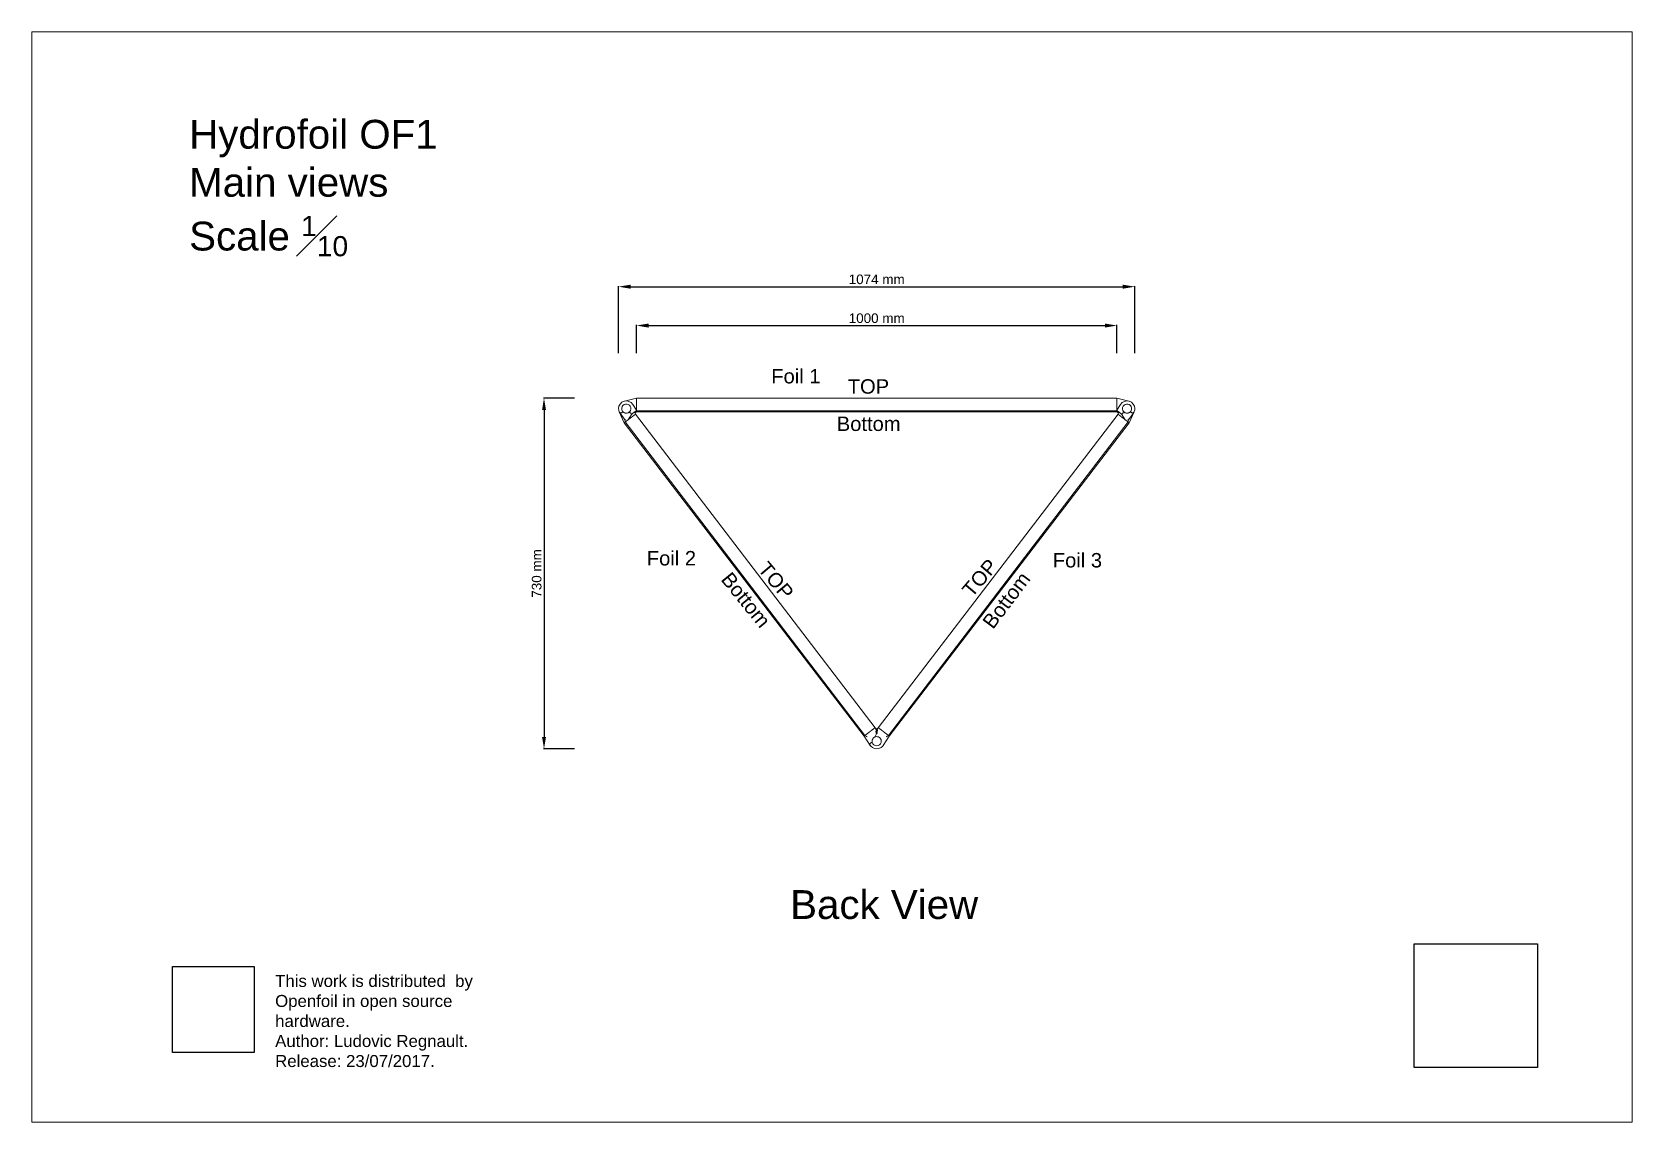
# Paper-space layout '6' of a CAD drawing. Header units: millimetres. Extents: x -23 to 310, y -9 to 218.
# The model-space entities are those that its viewports show. They can reach past a viewport. Long polylines and large blocks are cut down to what shows.
import ezdxf

# ---------------------------------------------------------------- set-up
doc = ezdxf.new("R2010")
doc.units = ezdxf.units.MM
doc.header["$LTSCALE"] = 0.05
doc.layers.add('Cotation', color=8, linetype='Continuous', lineweight=9)
doc.layers.add('OF1', color=7, linetype='Continuous', lineweight=15)
doc.layers.add('Text', color=8, linetype='Continuous')
doc.styles.get("Standard").update_dxf_attribs({"font": 'arial.ttf'})
doc.dimstyles.new('ISO-25', dxfattribs={"dimtxt": 2.5, "dimasz": 2.5, "dimexe": 1.25, "dimexo": 0.625, "dimtad": 1, "dimtxsty": 'Standard', "dimcen": 2.5, "dimadec": 0, "dimazin": 0, "dimtfac": 1, "dimtmove": 0, "dimatfit": 3, "dimfxl": 1, "dimarcsym": 0})
picture_1 = doc.add_image_def('image1.jpg', size_in_pixel=(2362, 2362))
picture_2 = doc.add_image_def('image2.png', size_in_pixel=(761, 800))

psp = doc.layouts.new('6')

# ---------------------------------------------------------------- texts
at = {"color": 144, "true_color": 0x07839c, "insert": (27.79, 21.35), "char_height": 2.5, "attachment_point": 1}
psp.add_mtext_dynamic_manual_height_columns('This work is distributed  by Openfoil in open source hardware.\\PAuthor: Ludovic Regnault.\\PRelease: 23/07/2017.', width=53.1151, gutter_width=12.5, heights=[0], dxfattribs=at)
at = {"layer": 'Text', "insert": (9.9, 199.38), "char_height": 6, "attachment_point": 1}
psp.add_mtext_dynamic_manual_height_columns('\\A1;Hydrofoil OF1\\PMain views\\PScale {\\H0.7x;\\S1#10;}', width=81.4695, gutter_width=50, heights=[0], dxfattribs=at)

msp = doc.modelspace()

# ---------------------------------------------------------------- texts
at = {"layer": 'Text'}
for s, height, p in [('Foil 1', 30, (20316.2, 11250.9)), ('TOP', 30, (20475.3, 11229.5)), ('Bottom', 30, (20452.5, 11151.8)), ('Foil 2', 30, (20057.2, 10871.9)), ('Foil 3', 30, (20902, 10867.7)), ('Back View', 60, (20355.5, 10135.8))]:
    msp.add_text(s, height=height, dxfattribs=at).set_placement(p)
for s, rotation, p in [('Bottom', 309.1454, (20209.9, 10842.1)), ('TOP', 310.1953, (20286.7, 10863.5)), ('TOP', 49.6456, (20733.8, 10803.4)), ('Bottom', 53.0362, (20777.5, 10737.4))]:
    msp.add_text(s, height=30, rotation=rotation, dxfattribs=at).set_placement(p)

# ---------------------------------------------------------------- blocks, each defined once
blk = doc.blocks.new('*D17')
at = {"layer": 'Cotation', "color": 0, "lineweight": -2, "transparency": 16777216}
for p, q in [((20035.8, 11314), (20035.8, 11372.5)), ((20060.8, 11371.3), (21010.3, 11371.3)), ((21035.3, 11314), (21035.3, 11372.5))]:
    blk.add_line(p, q, dxfattribs=at)
at = {"layer": 'Cotation', "color": 0, "transparency": 16777216}
for points in [[(20060.8, 11375.5), (20060.8, 11367.1), (20035.8, 11371.3)], [(21010.3, 11375.5), (21010.3, 11367.1), (21035.3, 11371.3)]]:
    blk.add_solid(points, dxfattribs=at)
at = {"layer": 'Defpoints', "color": 0, "transparency": 16777216}
for p in [(21035.3, 11371.3), (20035.8, 11313.4), (21035.3, 11313.4)]:
    blk.add_point(p, dxfattribs=at)
at = {"layer": 'Cotation', "color": 0, "transparency": 16777216, "insert": (20535.6, 11386.5), "char_height": 20, "attachment_point": 5}
blk.add_mtext('1000 mm', dxfattribs=at)
blk = doc.blocks.new('*D18')
at = {"layer": 'Cotation', "color": 0, "lineweight": -2, "transparency": 16777216}
for p, q in [((19998.5, 11314), (19998.5, 11453.5)), ((21072.6, 11314), (21072.6, 11453.5)), ((20023.5, 11452.2), (21047.6, 11452.2))]:
    blk.add_line(p, q, dxfattribs=at)
at = {"layer": 'Cotation', "color": 0, "transparency": 16777216}
for points in [[(20023.5, 11456.4), (20023.5, 11448), (19998.5, 11452.2)], [(21047.6, 11456.4), (21047.6, 11448), (21072.6, 11452.2)]]:
    blk.add_solid(points, dxfattribs=at)
at = {"layer": 'Defpoints', "color": 0, "transparency": 16777216}
for p in [(21072.6, 11452.2), (19998.5, 11313.4), (21072.6, 11313.4)]:
    blk.add_point(p, dxfattribs=at)
at = {"layer": 'Cotation', "color": 0, "transparency": 16777216, "insert": (20535.6, 11467.4), "char_height": 20, "attachment_point": 5}
blk.add_mtext('1074 mm', dxfattribs=at)
blk = doc.blocks.new('*D20')
at = {"layer": 'Cotation', "color": 0, "lineweight": -2, "transparency": 16777216}
for p, q in [((19906.6, 11220.4), (19842.1, 11220.4)), ((19843.3, 11195.4), (19843.3, 10514.9)), ((19906.6, 10489.9), (19842.1, 10489.9))]:
    blk.add_line(p, q, dxfattribs=at)
at = {"layer": 'Cotation', "color": 0, "transparency": 16777216}
for points in [[(19839.2, 11195.4), (19847.5, 11195.4), (19843.3, 11220.4)], [(19839.2, 10514.9), (19847.5, 10514.9), (19843.3, 10489.9)]]:
    blk.add_solid(points, dxfattribs=at)
at = {"layer": 'Defpoints', "color": 0, "transparency": 16777216}
for p in [(19907.2, 11220.4), (19843.3, 10489.9), (19907.2, 10489.9)]:
    blk.add_point(p, dxfattribs=at)
at = {"layer": 'Cotation', "color": 0, "transparency": 16777216, "insert": (19828.1, 10855.2), "char_height": 20, "attachment_point": 5, "rotation": 90}
blk.add_mtext('730 mm', dxfattribs=at)

# ---------------------------------------------------------------- dimensions: what is measured, and where the dimension line sits
at = {"layer": 'Cotation'}
for base, p1, p2, angle, picture, middle in [((21072.6, 11452.2), (19998.5, 11313.4), (21072.6, 11313.4), 0, '*D18', (20535.6, 11452.2)), ((19843.3466, 10489.9475), (19907.1775, 11220.4123), (19907.1775, 10489.9475), 270, '*D20', (19843.3466, 10855.1799))]:
    dim = msp.add_linear_dim(base=base, p1=p1, p2=p2, angle=angle, dimstyle='ISO-25', override={"dimtxt": 20, "dimasz": 25, "dimgap": 5, "dimdec": 0, "dimpost": ' mm'}, dxfattribs=at)
    dim.commit()
    dim.dimension.update_dxf_attribs({"geometry": picture, "text_midpoint": middle, "dimtype": 161})
dim = msp.add_aligned_dim(p1=(20035.7621, 11313.4064), p2=(21035.3429, 11313.4064), distance=57.8933, dimstyle='ISO-25', override={"dimtxt": 20, "dimasz": 25, "dimgap": 5, "dimdec": 0, "dimpost": ' mm'}, dxfattribs=at)
dim.commit()
dim.dimension.update_dxf_attribs({"geometry": '*D17', "text_midpoint": (20535.5525, 11386.5112)})

# ---------------------------------------------------------------- linework, layer by layer
at = {"layer": 'OF1'}
for p, q in [((20010.7, 11214), (20035.8, 11220.4)), ((20035.8, 11220.4), (20035.8, 11220.4)), ((20035.8, 11220.4), (20035.8, 11220.4)), ((20035.8, 11220.4), (20035.8, 11220.3)), ((20035.8, 11220.4), (20035.8, 11220.4)), ((20035.8, 11220.4), (21035.3, 11220.4)), ((20035.8, 11220.3), (20035.8, 11220.3)), ((20035.8, 11220.3), (20035.8, 11220.3)), ((20035.8, 11220.3), (20035.8, 11220.2)), ((20035.8, 11220.3), (20035.8, 11220.3)), ((20035.8, 11220.2), (20035.8, 11220.2)), ((20035.8, 11220.2), (20035.8, 11220.2)), ((20035.8, 11220.2), (20035.8, 11220.1)), ((20035.8, 11220.2), (20035.8, 11220.2)), ((20035.8, 11220.2), (20035.8, 11220.2)), ((20035.8, 11220.2), (20035.8, 11220.2)), ((20035.8, 11220.1), (20035.8, 11220)), ((20035.8, 11220.1), (20035.8, 11220.1)), ((20035.8, 11220), (20035.8, 11219.9)), ((20035.8, 11220), (20035.8, 11220)), ((20035.8, 11220), (20035.8, 11220)), ((20035.8, 11220), (20035.8, 11220)), ((20035.8, 11220), (20035.8, 11220)), ((20035.8, 11219.9), (20035.8, 11219.8)), ((21035.3, 11220.4), (21035.3, 11220.4)), ((21035.3, 11220.4), (21035.3, 11220.4)), ((21035.3, 11220.3), (21035.3, 11220.4)), ((21035.3, 11220.4), (21060.4, 11214)), ((21035.3, 11220.3), (21035.3, 11220.3)), ((21035.3, 11220.2), (21035.3, 11220.3)), ((21035.3, 11220.2), (21035.3, 11220.2)), ((21035.3, 11220.2), (21035.3, 11220.2)), ((21035.3, 11220.2), (21035.3, 11220.1)), ((21035.3, 11220.2), (21035.3, 11220.2)), ((21035.3, 11220.2), (21035.3, 11220.2)), ((21035.3, 11220.1), (21035.3, 11220.1)), ((21035.3, 11220), (21035.3, 11220.1)), ((21035.3, 11220.1), (21035.3, 11220.1)), ((21035.3, 11220), (21035.3, 11219.9)), ((21035.3, 11220), (21035.3, 11220)), ((21035.3, 11220), (21035.3, 11220)), ((21035.3, 11220), (21035.3, 11220)), ((21035.3, 11219.9), (21035.3, 11219.9)), ((20010.4, 11169), (20000, 11191.7)), ((20012.1, 11174.5), (20001.5, 11189)), ((20003.1, 11186.9), (20001.6, 11188.9)), ((20010.5, 11189.8), (20010.7, 11189.7)), ((20010.7, 11189.7), (20010.9, 11189.6)), ((20010.9, 11189.6), (20011, 11189.6)), ((20011, 11189.6), (20011, 11189.6)), ((20011, 11189.6), (20011.1, 11189.6)), ((20011.1, 11189.6), (20011.2, 11189.5)), ((20011.2, 11189.5), (20011.3, 11189.5)), ((20011.3, 11189.5), (20011.4, 11189.4)), ((20011.4, 11189.4), (20011.7, 11189.4)), ((20011.7, 11189.4), (20012, 11189.3)), ((20012.8, 11189.1), (20013, 11189.1)), ((20013.9, 11189), (20014.5, 11188.9)), ((20014.6, 11188.9), (20015.4, 11189)), ((20024.1, 11188.7), (20023.7, 11189.5)), ((20025.1, 11186.9), (20024.9, 11187.3)), ((20025.3, 11186.6), (20025.1, 11186.9)), ((20025.5, 11186.4), (20025.3, 11186.6)), ((20035.2, 11193.5), (20025.4, 11186.5)), ((20025.5, 11186.4), (20026.4, 11187)), ((20025.6, 11186.2), (20026.2, 11186.8)), ((20026.2, 11186.8), (20026.4, 11187)), ((20035.8, 11195.1), (20027.9, 11207.2)), ((20031.5, 11191), (20031.7, 11190.9)), ((20032.3, 11191.5), (20032.5, 11190.2)), ((20032.5, 11190.3), (20032.5, 11190.2)), ((20032.6, 11190.3), (20033.4, 11186.6)), ((20035.8, 11191.5), (20032.7, 11189.9)), ((20033.4, 11186.6), (20532.2, 10534.1)), ((20035.5, 11193.8), (20035.4, 11193.7)), ((20035.6, 11193.8), (20035.5, 11193.8)), ((20035.8, 11193.9), (20035.6, 11193.8)), ((20035.8, 11219.8), (20035.8, 11219.8)), ((20035.8, 11219.8), (20035.8, 11219.8)), ((20035.8, 11219.8), (20035.8, 11219.7)), ((20035.8, 11219.7), (20035.8, 11219.7)), ((20035.8, 11219.7), (20035.8, 11219.5)), ((20035.8, 11219.7), (20035.8, 11219.7)), ((20035.8, 11219.5), (20035.8, 11219.5)), ((20035.8, 11219.5), (20035.8, 11219.5)), ((20035.8, 11219.5), (20035.8, 11219.5)), ((20035.8, 11219.5), (20035.8, 11219.4)), ((20035.8, 11219.4), (20035.8, 11219.2)), ((20035.8, 11219.2), (20035.8, 11219.1)), ((20035.8, 11219.2), (20035.8, 11219.2)), ((20035.8, 11219.1), (20035.8, 11219)), ((20035.8, 11219), (20035.8, 11219)), ((20035.8, 11219), (20035.8, 11218.8)), ((20035.8, 11218.8), (20035.8, 11218.8)), ((20035.8, 11218.8), (20035.8, 11218.7)), ((20035.8, 11218.8), (20035.8, 11218.8)), ((20035.8, 11218.7), (20035.8, 11218.7)), ((20035.8, 11218.7), (20035.8, 11218.7)), ((20035.8, 11218.7), (20035.8, 11218.6)), ((20035.8, 11218.6), (20035.8, 11218.6)), ((20035.8, 11218.6), (20035.8, 11218.5)), ((20035.8, 11218.5), (20035.8, 11218.5)), ((20035.8, 11218.5), (20035.8, 11218.4)), ((20035.8, 11218.5), (20035.8, 11218.5)), ((20035.8, 11218.4), (20035.8, 11218.4)), ((20035.8, 11218.4), (20035.8, 11218.4)), ((20035.8, 11218.4), (20035.8, 11218.1)), ((20035.8, 11218.1), (20035.8, 11218.1)), ((20035.8, 11218.1), (20035.8, 11217.9)), ((20035.8, 11217.9), (20035.8, 11217.9)), ((20035.8, 11217.9), (20035.8, 11217.8)), ((20035.8, 11217.8), (20035.8, 11217.8)), ((20035.8, 11217.8), (20035.8, 11217.7)), ((20035.8, 11217.7), (20035.8, 11217.5)), ((20035.8, 11217.7), (20035.8, 11217.7)), ((20035.8, 11217.5), (20035.8, 11217.4)), ((20035.8, 11217.5), (20035.8, 11217.5)), ((20035.8, 11217.4), (20035.8, 11217.3)), ((20035.8, 11217.4), (20035.8, 11217.4)), ((20035.8, 11217.3), (20035.8, 11217.2)), ((20035.8, 11217.2), (20035.8, 11217.1)), ((20035.8, 11217.2), (20035.8, 11217.2)), ((20035.8, 11217.1), (20035.8, 11216.9)), ((20035.8, 11217.1), (20035.8, 11217.1)), ((20035.8, 11216.9), (20035.8, 11216.8)), ((20035.8, 11216.8), (20035.8, 11216.7)), ((20035.8, 11216.7), (20035.8, 11216.6)), ((20035.8, 11216.6), (20035.8, 11216.6)), ((20035.8, 11216.6), (20035.8, 11216.5)), ((20035.8, 11216.5), (20035.8, 11216.4)), ((20035.8, 11216.4), (20035.8, 11216.3)), ((20035.8, 11216.3), (20035.8, 11216.3)), ((20035.8, 11216.3), (20035.8, 11216.2)), ((20035.8, 11216.2), (20035.8, 11216.2)), ((20035.8, 11216.2), (20035.8, 11216.2)), ((20035.8, 11216.2), (20035.8, 11216)), ((20035.8, 11216), (20035.8, 11216)), ((20035.8, 11216), (20035.8, 11215.9)), ((20035.8, 11215.9), (20035.8, 11215.8)), ((20035.8, 11215.8), (20035.8, 11215.7)), ((20035.8, 11215.7), (20035.8, 11215.7)), ((20035.8, 11215.7), (20035.8, 11215.6)), ((20035.8, 11215.6), (20035.8, 11215.5)), ((20035.8, 11215.5), (20035.8, 11215.2)), ((20035.8, 11215.2), (20035.8, 11215.1)), ((20035.8, 11215.1), (20035.8, 11215)), ((20035.8, 11215), (20035.8, 11215)), ((20035.8, 11215), (20035.8, 11214.9)), ((20035.8, 11214.9), (20035.8, 11214.8)), ((20035.8, 11214.8), (20035.8, 11214.8)), ((20035.8, 11214.8), (20035.8, 11214.7)), ((20035.8, 11214.7), (20035.8, 11214.6)), ((20035.8, 11214.6), (20035.8, 11214.4)), ((20035.8, 11214.6), (20035.8, 11214.6)), ((20035.8, 11214.4), (20035.8, 11214.3)), ((20035.8, 11214.3), (20035.8, 11214.1)), ((20035.8, 11214.1), (20035.8, 11214)), ((20035.8, 11214), (20035.8, 11213.8)), ((20035.8, 11213.8), (20035.8, 11213.7)), ((20035.8, 11213.7), (20035.8, 11213.4)), ((20035.8, 11213.4), (20035.8, 11213.3)), ((20035.8, 11213.3), (20035.8, 11213.1)), ((20035.8, 11213.1), (20035.8, 11213)), ((20035.8, 11213), (20035.8, 11212.9)), ((20035.8, 11212.9), (20035.8, 11212.8)), ((20035.8, 11212.8), (20035.8, 11212.7)), ((20035.8, 11212.7), (20035.8, 11212.5)), ((20035.8, 11212.5), (20035.8, 11212.3)), ((20035.8, 11212.3), (20035.8, 11212.2)), ((20035.8, 11212.2), (20035.8, 11212.1)), ((20035.8, 11212.1), (20035.8, 11211.9)), ((20035.8, 11211.9), (20035.8, 11211.8)), ((20035.8, 11211.8), (20035.8, 11211.6)), ((20035.8, 11211.6), (20035.8, 11211.3)), ((20035.8, 11211.6), (20035.8, 11211.6)), ((20035.8, 11211.3), (20035.8, 11210.9)), ((20035.8, 11211.3), (20035.8, 11211.3)), ((20035.8, 11210.9), (20035.8, 11210.3)), ((20035.8, 11210.9), (20035.8, 11210.9)), ((20035.8, 11210.3), (20035.8, 11210.2)), ((20035.8, 11210.3), (20035.8, 11210.3)), ((20035.8, 11210.2), (20035.8, 11210)), ((20035.8, 11210), (20035.8, 11209.9)), ((20035.8, 11209.9), (20035.8, 11209.6)), ((20035.8, 11209.6), (20035.8, 11209.3)), ((20035.8, 11209.6), (20035.8, 11209.6)), ((20035.8, 11209.3), (20035.8, 11209.2)), ((20035.8, 11209.2), (20035.8, 11209)), ((20035.8, 11209), (20035.8, 11208.9)), ((20035.8, 11208.9), (20035.8, 11208.6)), ((20035.8, 11208.6), (20035.8, 11208.5)), ((20035.8, 11208.5), (20035.8, 11208.4)), ((20035.8, 11208.4), (20035.8, 11208.2)), ((20035.8, 11208.2), (20035.8, 11207.9)), ((20035.8, 11207.9), (20035.8, 11207.8)), ((20035.8, 11207.8), (20035.8, 11207.6)), ((20035.8, 11207.6), (20035.8, 11207.6)), ((20035.8, 11207.6), (20035.8, 11207.2)), ((20035.8, 11207.2), (20035.8, 11207.2)), ((20035.8, 11207.2), (20035.8, 11206.9)), ((20035.8, 11206.9), (20035.8, 11206.9)), ((20035.8, 11206.9), (20035.8, 11206.9)), ((20035.8, 11206.9), (20035.8, 11206.6)), ((20035.8, 11206.6), (20035.8, 11206.6)), ((20035.8, 11206.6), (20035.8, 11206.6)), ((20035.8, 11206.6), (20035.8, 11206.5)), ((20035.8, 11206.5), (20035.8, 11206.3)), ((20035.8, 11206.3), (20035.8, 11206.2)), ((20035.8, 11206.2), (20035.8, 11206.1)), ((20035.8, 11206.1), (20035.8, 11205.6)), ((20035.8, 11205.6), (20035.8, 11205.6)), ((20035.8, 11205.6), (20035.8, 11205.4)), ((20035.8, 11205.4), (20035.8, 11205.3)), ((20035.8, 11205.3), (20035.8, 11204.8)), ((20035.8, 11205.3), (20035.8, 11205.3)), ((20035.8, 11204.8), (20035.8, 11204.7)), ((20035.8, 11204.7), (20035.8, 11204.6)), ((20035.8, 11204.6), (20035.8, 11204.5)), ((20035.8, 11204.5), (20035.8, 11204.3)), ((20035.8, 11204.3), (20035.8, 11204)), ((20035.8, 11204), (20035.8, 11203.9)), ((20035.8, 11203.9), (20035.8, 11203.6)), ((20035.8, 11203.6), (20035.8, 11203.2)), ((20035.8, 11203.6), (20035.8, 11203.6)), ((20035.8, 11203.2), (20035.8, 11202.9)), ((20035.8, 11203.2), (20035.8, 11203.2)), ((20035.8, 11202.9), (20035.8, 11202.4)), ((20035.8, 11202.9), (20035.8, 11202.9)), ((20035.8, 11202.4), (20035.8, 11202.2)), ((20035.8, 11202.2), (20035.8, 11202.1)), ((20035.8, 11202.1), (20035.8, 11201.8)), ((20035.8, 11201.8), (20035.8, 11201.7)), ((20035.8, 11201.7), (20035.8, 11201.5)), ((20035.8, 11201.5), (20035.8, 11201.4)), ((20035.8, 11201.4), (20035.8, 11201.1)), ((20035.8, 11201.1), (20035.8, 11201)), ((20035.8, 11201), (20035.8, 11200.7)), ((20035.8, 11200.7), (20035.8, 11200.4)), ((20035.8, 11200.7), (20035.8, 11200.7)), ((20035.8, 11200.4), (20035.8, 11200.2)), ((20035.8, 11200.2), (20035.8, 11200.1)), ((20035.8, 11200.1), (20035.8, 11200)), ((20035.8, 11200), (20035.8, 11199.8)), ((20035.8, 11199.8), (20035.8, 11199.6)), ((20035.8, 11199.6), (20035.8, 11199.4)), ((20035.8, 11199.4), (20035.8, 11199.3)), ((20035.8, 11199.3), (20035.8, 11199)), ((20035.8, 11199), (20035.8, 11198.6)), ((20035.8, 11198.6), (20035.8, 11198.3)), ((20035.8, 11198.3), (20035.8, 11197.5)), ((20035.8, 11197.5), (20035.8, 11197.3)), ((20035.8, 11197.3), (20035.8, 11197.2)), ((20035.8, 11197.2), (20035.8, 11197.1)), ((20035.8, 11197.1), (20035.8, 11197)), ((20035.8, 11197), (20035.8, 11196.9)), ((20035.8, 11196.9), (20035.8, 11196.5)), ((20035.8, 11196.5), (20035.8, 11195.1)), ((20035.8, 11195), (20035.8, 11195.1)), ((20035.8, 11194.9), (20035.8, 11195)), ((20035.8, 11195), (20035.8, 11195)), ((20035.8, 11195), (20035.8, 11195)), ((20035.8, 11195), (20035.8, 11195)), ((20035.8, 11194.8), (20035.8, 11194.9)), ((20035.8, 11194.9), (20035.8, 11194.9)), ((20035.8, 11194.9), (20035.8, 11194.9)), ((20035.8, 11194.9), (20035.8, 11194.9)), ((20035.8, 11194.9), (20035.8, 11194.9)), ((20035.8, 11194.7), (20035.8, 11194.8)), ((20035.8, 11194.8), (20035.8, 11194.8)), ((20035.8, 11194.8), (20035.8, 11194.8)), ((20035.8, 11194.8), (20035.8, 11194.8)), ((20035.8, 11194.6), (20035.8, 11194.7)), ((20035.8, 11194.7), (20035.8, 11194.7)), ((20035.8, 11194.7), (20035.8, 11194.7)), ((20035.8, 11194.6), (20035.8, 11194.6)), ((20035.8, 11194.6), (20035.8, 11194.6)), ((20035.8, 11194.6), (20035.8, 11194.6)), ((20035.8, 11194.6), (20035.8, 11194.6)), ((20035.8, 11194.6), (20035.8, 11194.6)), ((20035.8, 11194.6), (20035.8, 11194.5)), ((20035.8, 11194.4), (20035.8, 11194.5)), ((20035.8, 11194.5), (20035.8, 11194.5)), ((20035.8, 11194.5), (20035.8, 11194.5)), ((20035.8, 11194.5), (20035.8, 11194.5)), ((20035.8, 11194.5), (20035.8, 11194.5)), ((20035.8, 11194.5), (20035.8, 11194.5)), ((20035.8, 11194.4), (20035.8, 11194.4)), ((20035.8, 11194.4), (20035.8, 11194.4)), ((20035.8, 11194.4), (20035.8, 11194.4)), ((20035.8, 11194.4), (20035.8, 11194.4)), ((20035.8, 11194.4), (20035.8, 11194.4)), ((20035.8, 11194.4), (20035.8, 11194.4)), ((20035.8, 11194.4), (20035.8, 11194.4)), ((20035.8, 11194.4), (20035.8, 11194.3)), ((20035.8, 11194.3), (20035.8, 11194.3)), ((20035.8, 11194.3), (20035.8, 11194.3)), ((20035.8, 11194.3), (20035.8, 11194.3)), ((20035.8, 11194.3), (20035.8, 11194.2)), ((20035.8, 11194.1), (20035.8, 11194.2)), ((20035.8, 11194.2), (20035.8, 11194.2)), ((20035.8, 11194.2), (20035.8, 11194.2)), ((20035.8, 11194.1), (20035.8, 11194)), ((20035.8, 11194), (20035.8, 11194)), ((20035.8, 11194), (20035.8, 11194)), ((20035.8, 11194), (20035.8, 11194)), ((20035.8, 11194), (20035.8, 11194)), ((20035.8, 11194), (20035.8, 11194)), ((20035.8, 11194), (20035.8, 11194)), ((20035.8, 11194), (20035.8, 11193.9)), ((20035.8, 11193.9), (20035.8, 11193.9)), ((20035.8, 11193.9), (20035.8, 11193.9)), ((20035.8, 11193.9), (20035.8, 11193.9)), ((20035.8, 11193.9), (20035.8, 11193.9)), ((20035.8, 11193.9), (20035.8, 11193.9)), ((20035.8, 11193.9), (20035.8, 11193.8)), ((21035.3, 11193.9), (20035.8, 11193.9)), ((20035.8, 11193.7), (20035.8, 11193.8)), ((20035.8, 11193.7), (20035.8, 11193.6)), ((20035.8, 11193.3), (20035.8, 11193.6)), ((20035.8, 11193.1), (20035.8, 11193.3)), ((20035.8, 11193.1), (20035.8, 11192.8)), ((20035.8, 11192.8), (20035.8, 11192.8)), ((20035.8, 11192.8), (20035.8, 11192.7)), ((20035.8, 11192.6), (20035.8, 11192.7)), ((20035.8, 11192.5), (20035.8, 11192.6)), ((20035.8, 11192.6), (20035.8, 11192.6)), ((20035.8, 11192.5), (20035.8, 11192.4)), ((20035.8, 11192.4), (20035.8, 11192.4)), ((20035.8, 11192.4), (20035.8, 11192.3)), ((20035.8, 11192.2), (20035.8, 11192.3)), ((20035.8, 11192.3), (20035.8, 11192.3)), ((20035.8, 11192.3), (20035.8, 11192.3)), ((20035.8, 11192.2), (20035.8, 11192.2)), ((20035.8, 11192.2), (20035.8, 11192)), ((20035.8, 11191.9), (20035.8, 11192)), ((20035.8, 11192), (20035.8, 11192)), ((20035.8, 11192), (20035.8, 11192)), ((20035.8, 11191.9), (20035.8, 11191.9)), ((20035.8, 11191.9), (20035.8, 11191.9)), ((20035.8, 11191.9), (20035.8, 11191.8)), ((20035.8, 11191.8), (20035.8, 11191.8)), ((20035.8, 11191.8), (20035.8, 11191.8)), ((20035.8, 11191.8), (20035.8, 11191.8)), ((20035.8, 11191.8), (20035.8, 11191.7)), ((20035.8, 11191.6), (20035.8, 11191.7)), ((20035.8, 11191.7), (20035.8, 11191.7)), ((20035.8, 11191.7), (20035.8, 11191.7)), ((20035.8, 11191.7), (20035.8, 11191.7)), ((20035.8, 11191.7), (20035.8, 11191.7)), ((20035.8, 11191.7), (20035.8, 11191.7)), ((20035.8, 11191.6), (20035.8, 11191.6)), ((20035.8, 11191.6), (20035.8, 11191.6)), ((20035.8, 11191.6), (20035.8, 11191.6)), ((20035.8, 11191.6), (20035.8, 11191.6)), ((20035.8, 11191.6), (20035.8, 11191.6)), ((20035.8, 11191.6), (20035.8, 11191.6)), ((20035.8, 11191.6), (20035.8, 11191.5)), ((20035.8, 11191.5), (20035.8, 11191.5)), ((20035.8, 11191.5), (20035.8, 11191.5)), ((20035.8, 11191.5), (20035.8, 11191.5)), ((20035.8, 11191.5), (20035.8, 11191.5)), ((20035.8, 11191.5), (20035.8, 11191.5)), ((20035.8, 11191.5), (20035.8, 11191.5)), ((20035.8, 11191.5), (20035.8, 11191.5)), ((20035.8, 11191.5), (20035.8, 11191.5)), ((20035.8, 11191.5), (20035.8, 11191.5)), ((21035.3, 11191.5), (20035.8, 11191.5)), ((20538.9, 10534.1), (21037.7, 11186.6)), ((21035.3, 11219.9), (21035.3, 11219.8)), ((21035.3, 11219.9), (21035.3, 11219.9)), ((21035.3, 11219.8), (21035.3, 11219.8)), ((21035.3, 11219.7), (21035.3, 11219.8)), ((21035.3, 11219.8), (21035.3, 11219.8)), ((21035.3, 11219.7), (21035.3, 11219.7)), ((21035.3, 11219.7), (21035.3, 11219.6)), ((21035.3, 11219.7), (21035.3, 11219.7)), ((21035.3, 11219.6), (21035.3, 11219.5)), ((21035.3, 11219.6), (21035.3, 11219.6)), ((21035.3, 11219.5), (21035.3, 11219.5)), ((21035.3, 11219.4), (21035.3, 11219.5)), ((21035.3, 11219.5), (21035.3, 11219.5)), ((21035.3, 11219.4), (21035.3, 11219.2)), ((21035.3, 11219.2), (21035.3, 11219.1)), ((21035.3, 11219.2), (21035.3, 11219.2)), ((21035.3, 11219.1), (21035.3, 11219)), ((21035.3, 11219.1), (21035.3, 11219.1)), ((21035.3, 11218.9), (21035.3, 11219)), ((21035.3, 11218.9), (21035.3, 11218.8)), ((21035.3, 11218.8), (21035.3, 11218.7)), ((21035.3, 11218.8), (21035.3, 11218.8)), ((21035.3, 11218.7), (21035.3, 11218.6)), ((21035.3, 11218.7), (21035.3, 11218.7)), ((21035.3, 11218.6), (21035.3, 11218.5)), ((21035.3, 11218.6), (21035.3, 11218.6)), ((21035.3, 11218.5), (21035.3, 11218.4)), ((21035.3, 11218.5), (21035.3, 11218.5)), ((21035.3, 11218.4), (21035.3, 11218.4)), ((21035.3, 11218.2), (21035.3, 11218.4)), ((21035.3, 11218.4), (21035.3, 11218.4)), ((21035.3, 11218.2), (21035.3, 11218.2)), ((21035.3, 11218.1), (21035.3, 11218.2)), ((21035.3, 11218.1), (21035.3, 11218.1)), ((21035.3, 11218), (21035.3, 11218.1)), ((21035.3, 11218), (21035.3, 11218)), ((21035.3, 11217.9), (21035.3, 11218)), ((21035.3, 11217.9), (21035.3, 11217.9)), ((21035.3, 11217.8), (21035.3, 11217.9)), ((21035.3, 11217.8), (21035.3, 11217.8)), ((21035.3, 11217.7), (21035.3, 11217.8)), ((21035.3, 11217.7), (21035.3, 11217.6)), ((21035.3, 11217.6), (21035.3, 11217.5)), ((21035.3, 11217.6), (21035.3, 11217.6)), ((21035.3, 11217.5), (21035.3, 11217.5)), ((21035.3, 11217.4), (21035.3, 11217.5)), ((21035.3, 11217.5), (21035.3, 11217.5)), ((21035.3, 11217.4), (21035.3, 11217.3)), ((21035.3, 11217.3), (21035.3, 11217.2)), ((21035.3, 11217.2), (21035.3, 11217.1)), ((21035.3, 11217.2), (21035.3, 11217.2)), ((21035.3, 11217.1), (21035.3, 11216.9)), ((21035.3, 11217.1), (21035.3, 11217.1)), ((21035.3, 11216.8), (21035.3, 11216.9)), ((21035.3, 11216.8), (21035.3, 11216.7)), ((21035.3, 11216.6), (21035.3, 11216.7)), ((21035.3, 11216.6), (21035.3, 11216.6)), ((21035.3, 11216.5), (21035.3, 11216.6)), ((21035.3, 11216.5), (21035.3, 11216.4)), ((21035.3, 11216.3), (21035.3, 11216.4)), ((21035.3, 11216.3), (21035.3, 11216.3)), ((21035.3, 11216.2), (21035.3, 11216.3)), ((21035.3, 11216.2), (21035.3, 11216.2)), ((21035.3, 11216.2), (21035.3, 11216.2)), ((21035.3, 11216), (21035.3, 11216.2)), ((21035.3, 11216), (21035.3, 11216)), ((21035.3, 11215.9), (21035.3, 11216)), ((21035.3, 11215.9), (21035.3, 11215.8)), ((21035.3, 11215.7), (21035.3, 11215.8)), ((21035.3, 11215.7), (21035.3, 11215.7)), ((21035.3, 11215.5), (21035.3, 11215.7)), ((21035.3, 11215.5), (21035.3, 11215.5)), ((21035.3, 11215.2), (21035.3, 11215.5)), ((21035.3, 11215.2), (21035.3, 11215.1)), ((21035.3, 11215.1), (21035.3, 11215)), ((21035.3, 11215.1), (21035.3, 11215.1)), ((21035.3, 11214.9), (21035.3, 11215)), ((21035.3, 11214.9), (21035.3, 11214.8)), ((21035.3, 11214.8), (21035.3, 11214.8)), ((21035.3, 11214.7), (21035.3, 11214.8)), ((21035.3, 11214.7), (21035.3, 11214.6)), ((21035.3, 11214.6), (21035.3, 11214.4)), ((21035.3, 11214.6), (21035.3, 11214.6)), ((21035.3, 11214.3), (21035.3, 11214.4)), ((21035.3, 11214.3), (21035.3, 11214.1)), ((21035.3, 11214), (21035.3, 11214.1)), ((21035.3, 11214), (21035.3, 11213.8)), ((21035.3, 11213.7), (21035.3, 11213.8)), ((21035.3, 11213.7), (21035.3, 11213.4)), ((21035.3, 11213.4), (21035.3, 11213.4)), ((21035.3, 11213.4), (21035.3, 11213.3)), ((21035.3, 11213.4), (21035.3, 11213.4)), ((21035.3, 11213.1), (21035.3, 11213.3)), ((21035.3, 11213.1), (21035.3, 11213)), ((21035.3, 11213), (21035.3, 11212.9)), ((21035.3, 11212.8), (21035.3, 11212.9)), ((21035.3, 11212.8), (21035.3, 11212.7)), ((21035.3, 11212.5), (21035.3, 11212.7)), ((21035.3, 11212.5), (21035.3, 11212.3)), ((21035.3, 11212.2), (21035.3, 11212.3)), ((21035.3, 11212.2), (21035.3, 11212.1)), ((21035.3, 11211.9), (21035.3, 11212.1)), ((21035.3, 11211.9), (21035.3, 11211.8)), ((21035.3, 11211.8), (21035.3, 11211.6)), ((21035.3, 11211.6), (21035.3, 11211.3)), ((21035.3, 11211.6), (21035.3, 11211.6)), ((21035.3, 11211.3), (21035.3, 11211)), ((21035.3, 11211.3), (21035.3, 11211.3)), ((21035.3, 11210.9), (21035.3, 11211)), ((21035.3, 11210.9), (21035.3, 11210.7)), ((21035.3, 11210.6), (21035.3, 11210.7)), ((21035.3, 11210.6), (21035.3, 11210.3)), ((21035.3, 11210.3), (21035.3, 11210.2)), ((21035.3, 11210.3), (21035.3, 11210.3)), ((21035.3, 11210.2), (21035.3, 11210)), ((21035.3, 11209.9), (21035.3, 11210)), ((21035.3, 11209.9), (21035.3, 11209.7)), ((21035.3, 11209.6), (21035.3, 11209.7)), ((21035.3, 11209.6), (21035.3, 11209.3)), ((21035.3, 11209.3), (21035.3, 11209)), ((21035.3, 11209.3), (21035.3, 11209.3)), ((21035.3, 11208.9), (21035.3, 11209)), ((21035.3, 11208.9), (21035.3, 11208.7)), ((21035.3, 11208.5), (21035.3, 11208.7)), ((21035.3, 11208.5), (21035.3, 11208.4)), ((21035.3, 11208.4), (21035.3, 11208.3)), ((21035.3, 11207.9), (21035.3, 11208.3)), ((21035.3, 11207.9), (21035.3, 11207.9)), ((21035.3, 11207.6), (21035.3, 11207.9)), ((21035.3, 11207.6), (21035.3, 11207.6)), ((21035.3, 11207.3), (21035.3, 11207.6)), ((21035.3, 11207.3), (21035.3, 11207.2)), ((21035.3, 11195.1), (21043.2, 11207.2)), ((21035.3, 11206.9), (21035.3, 11207.2)), ((21035.3, 11206.9), (21035.3, 11206.9)), ((21035.3, 11206.9), (21035.3, 11206.9)), ((21035.3, 11206.5), (21035.3, 11206.9)), ((21035.3, 11206.5), (21035.3, 11206.3)), ((21035.3, 11206.2), (21035.3, 11206.3)), ((21035.3, 11206.2), (21035.3, 11206.1)), ((21035.3, 11205.6), (21035.3, 11206.1)), ((21035.3, 11205.6), (21035.3, 11205.6)), ((21035.3, 11205.5), (21035.3, 11205.6)), ((21035.3, 11205.5), (21035.3, 11205.3)), ((21035.3, 11205.3), (21035.3, 11204.8)), ((21035.3, 11205.3), (21035.3, 11205.3)), ((21035.3, 11204.7), (21035.3, 11204.8)), ((21035.3, 11204.7), (21035.3, 11204.6)), ((21035.3, 11204.6), (21035.3, 11204.5)), ((21035.3, 11204.3), (21035.3, 11204.5)), ((21035.3, 11204.3), (21035.3, 11204)), ((21035.3, 11203.9), (21035.3, 11204)), ((21035.3, 11203.9), (21035.3, 11203.3)), ((21035.3, 11203.2), (21035.3, 11203.3)), ((21035.3, 11203.2), (21035.3, 11202.9)), ((21035.3, 11202.9), (21035.3, 11202.4)), ((21035.3, 11202.9), (21035.3, 11202.9)), ((21035.3, 11202.4), (21035.3, 11202.2)), ((21035.3, 11202.1), (21035.3, 11202.2)), ((21035.3, 11202.1), (21035.3, 11201.8)), ((21035.3, 11201.7), (21035.3, 11201.8)), ((21035.3, 11201.7), (21035.3, 11201.5)), ((21035.3, 11201.4), (21035.3, 11201.5)), ((21035.3, 11201.4), (21035.3, 11201.1)), ((21035.3, 11201), (21035.3, 11201.1)), ((21035.3, 11201), (21035.3, 11200.7)), ((21035.3, 11200.7), (21035.3, 11200.4)), ((21035.3, 11200.7), (21035.3, 11200.7)), ((21035.3, 11200.2), (21035.3, 11200.4)), ((21035.3, 11200.2), (21035.3, 11200.1)), ((21035.3, 11200.1), (21035.3, 11200)), ((21035.3, 11199.8), (21035.3, 11200)), ((21035.3, 11199.8), (21035.3, 11199.6)), ((21035.3, 11199.4), (21035.3, 11199.6)), ((21035.3, 11199.4), (21035.3, 11199.3)), ((21035.3, 11199), (21035.3, 11199.3)), ((21035.3, 11199), (21035.3, 11198.6)), ((21035.3, 11198.6), (21035.3, 11198.3)), ((21035.3, 11197.5), (21035.3, 11198.3)), ((21035.3, 11197.5), (21035.3, 11197.3)), ((21035.3, 11197.2), (21035.3, 11197.3)), ((21035.3, 11197.2), (21035.3, 11197.1)), ((21035.3, 11197), (21035.3, 11197.1)), ((21035.3, 11197), (21035.3, 11196.9)), ((21035.3, 11196.5), (21035.3, 11196.9)), ((21035.3, 11196.5), (21035.3, 11195.1)), ((21035.3, 11195), (21035.3, 11195.1)), ((21035.3, 11194.9), (21035.3, 11195)), ((21035.3, 11195), (21035.3, 11195)), ((21035.3, 11195), (21035.3, 11195)), ((21035.3, 11195), (21035.3, 11195)), ((21035.3, 11195), (21035.3, 11195)), ((21035.3, 11195), (21035.3, 11195)), ((21035.3, 11194.8), (21035.3, 11194.9)), ((21035.3, 11194.9), (21035.3, 11194.9)), ((21035.3, 11194.9), (21035.3, 11194.9)), ((21035.3, 11194.9), (21035.3, 11194.9)), ((21035.3, 11194.9), (21035.3, 11194.9)), ((21035.3, 11194.9), (21035.3, 11194.9)), ((21035.3, 11194.7), (21035.3, 11194.8)), ((21035.3, 11194.8), (21035.3, 11194.8)), ((21035.3, 11194.6), (21035.3, 11194.7)), ((21035.3, 11194.7), (21035.3, 11194.7)), ((21035.3, 11194.7), (21035.3, 11194.7)), ((21035.3, 11194.6), (21035.3, 11194.6)), ((21035.3, 11194.6), (21035.3, 11194.6)), ((21035.3, 11194.6), (21035.3, 11194.6)), ((21035.3, 11194.5), (21035.3, 11194.6)), ((21035.3, 11194.6), (21035.3, 11194.6)), ((21035.3, 11194.6), (21035.3, 11194.6)), ((21035.3, 11194.4), (21035.3, 11194.5)), ((21035.3, 11194.5), (21035.3, 11194.5)), ((21035.3, 11194.5), (21035.3, 11194.5)), ((21035.3, 11194.5), (21035.3, 11194.5)), ((21035.3, 11194.5), (21035.3, 11194.5)), ((21035.3, 11194.5), (21035.3, 11194.5)), ((21035.3, 11194.4), (21035.3, 11194.4)), ((21035.3, 11194.4), (21035.3, 11194.4)), ((21035.3, 11194.4), (21035.3, 11194.4)), ((21035.3, 11194.4), (21035.3, 11194.4)), ((21035.3, 11194.3), (21035.3, 11194.4)), ((21035.3, 11194.4), (21035.3, 11194.4)), ((21035.3, 11194.4), (21035.3, 11194.4)), ((21035.3, 11194.4), (21035.3, 11194.4)), ((21035.3, 11194.3), (21035.3, 11194.3)), ((21035.3, 11194.3), (21035.3, 11194.3)), ((21035.3, 11194.2), (21035.3, 11194.3)), ((21035.3, 11194.3), (21035.3, 11194.3)), ((21035.3, 11194.1), (21035.3, 11194.2)), ((21035.3, 11194.2), (21035.3, 11194.2)), ((21035.3, 11194.2), (21035.3, 11194.2)), ((21035.3, 11194.1), (21035.3, 11194.1)), ((21035.3, 11194), (21035.3, 11194.1)), ((21035.3, 11194.1), (21035.3, 11194.1)), ((21035.3, 11194), (21035.3, 11194)), ((21035.3, 11194), (21035.3, 11194)), ((21035.3, 11193.9), (21035.3, 11194)), ((21035.3, 11194), (21035.3, 11194)), ((21035.3, 11193.9), (21035.3, 11193.9)), ((21035.3, 11193.9), (21035.3, 11193.9)), ((21035.3, 11193.8), (21035.3, 11193.9)), ((21035.3, 11193.9), (21035.3, 11193.9)), ((21035.5, 11193.8), (21035.3, 11193.9)), ((21035.3, 11193.7), (21035.3, 11193.8)), ((21035.3, 11193.3), (21035.3, 11193.7)), ((21035.3, 11193.7), (21035.3, 11193.7)), ((21035.3, 11193.1), (21035.3, 11193.3)), ((21035.3, 11193), (21035.3, 11193.1)), ((21035.3, 11193), (21035.3, 11193)), ((21035.3, 11192.9), (21035.3, 11193)), ((21035.3, 11192.8), (21035.3, 11192.9)), ((21035.3, 11192.7), (21035.3, 11192.8)), ((21035.3, 11192.7), (21035.3, 11192.7)), ((21035.3, 11192.7), (21035.3, 11192.7)), ((21035.3, 11192.6), (21035.3, 11192.7)), ((21035.3, 11192.5), (21035.3, 11192.6)), ((21035.3, 11192.4), (21035.3, 11192.5)), ((21035.3, 11192.5), (21035.3, 11192.5)), ((21035.3, 11192.3), (21035.3, 11192.4)), ((21035.3, 11192.4), (21035.3, 11192.4)), ((21035.3, 11192.2), (21035.3, 11192.3)), ((21035.3, 11192.3), (21035.3, 11192.3)), ((21035.3, 11192.2), (21035.3, 11192.2)), ((21035.3, 11192.1), (21035.3, 11192.2)), ((21035.3, 11192.1), (21035.3, 11192.1)), ((21035.3, 11192), (21035.3, 11192.1)), ((21035.3, 11191.9), (21035.3, 11192)), ((21035.3, 11192), (21035.3, 11192)), ((21035.3, 11192), (21035.3, 11192)), ((21035.3, 11191.8), (21035.3, 11191.9)), ((21035.3, 11191.9), (21035.3, 11191.9)), ((21035.3, 11191.9), (21035.3, 11191.9)), ((21035.3, 11191.9), (21035.3, 11191.9)), ((21035.3, 11191.7), (21035.3, 11191.8)), ((21035.3, 11191.8), (21035.3, 11191.8)), ((21035.3, 11191.8), (21035.3, 11191.8)), ((21035.3, 11191.8), (21035.3, 11191.8)), ((21035.3, 11191.6), (21035.3, 11191.7)), ((21035.3, 11191.7), (21035.3, 11191.7)), ((21035.3, 11191.7), (21035.3, 11191.7)), ((21035.3, 11191.7), (21035.3, 11191.7)), ((21035.3, 11191.7), (21035.3, 11191.7)), ((21035.3, 11191.6), (21035.3, 11191.6)), ((21035.3, 11191.6), (21035.3, 11191.6)), ((21035.3, 11191.5), (21035.3, 11191.6)), ((21035.3, 11191.6), (21035.3, 11191.6)), ((21035.3, 11191.6), (21035.3, 11191.6)), ((21035.3, 11191.5), (21035.3, 11191.5)), ((21035.3, 11191.5), (21035.3, 11191.5)), ((21035.3, 11191.5), (21035.3, 11191.5)), ((21035.3, 11191.5), (21035.3, 11191.5)), ((21035.3, 11191.5), (21035.3, 11191.5)), ((21035.3, 11191.5), (21035.3, 11191.5)), ((21035.3, 11191.5), (21035.3, 11191.5)), ((21038.4, 11189.9), (21035.3, 11191.5)), ((21035.6, 11193.8), (21035.5, 11193.8)), ((21035.7, 11193.7), (21035.6, 11193.8)), ((21045.7, 11186.5), (21035.9, 11193.5)), ((21037.7, 11186.6), (21038.5, 11190.3)), ((21038.8, 11191.5), (21038.6, 11190.2)), ((21038.6, 11190.3), (21038.6, 11190.2)), ((21039.6, 11191), (21039.4, 11190.9)), ((21045.7, 11186.4), (21044.7, 11187)), ((21044.9, 11186.8), (21044.7, 11187)), ((21045.5, 11186.2), (21044.9, 11186.8)), ((21045.7, 11186.4), (21045.8, 11186.6)), ((21045.8, 11186.6), (21046, 11186.9)), ((21046, 11186.9), (21046.2, 11187.3)), ((21047, 11188.7), (21047.4, 11189.5)), ((21056.5, 11188.9), (21055.7, 11189)), ((21057.2, 11189), (21056.6, 11188.9)), ((21058.3, 11189.1), (21058.1, 11189.1)), ((21069.6, 11189), (21059, 11174.5)), ((21059.4, 11189.4), (21059.1, 11189.3)), ((21059.7, 11189.4), (21059.4, 11189.4)), ((21059.8, 11189.5), (21059.7, 11189.4)), ((21059.9, 11189.5), (21059.8, 11189.5)), ((21060, 11189.6), (21059.9, 11189.5)), ((21060.1, 11189.6), (21060, 11189.6)), ((21060.2, 11189.6), (21060.1, 11189.6)), ((21060.1, 11189.6), (21060.1, 11189.6)), ((21060.4, 11189.7), (21060.2, 11189.6)), ((21060.6, 11189.8), (21060.4, 11189.7)), ((21071.1, 11191.6), (21060.7, 11169)), ((20011.7, 11175.1), (20007, 11181.5)), ((20010.4, 11169), (20010.4, 11169.1)), ((20010.4, 11169.1), (20010.4, 11169.1)), ((20010.4, 11169.1), (20010.4, 11169.1)), ((20010.4, 11169.1), (20010.4, 11169.1)), ((20010.4, 11169.1), (20010.4, 11169.1)), ((20010.4, 11169.1), (20010.5, 11169.1)), ((20010.4, 11169), (20010.4, 11169)), ((20010.4, 11169), (20010.4, 11169)), ((20509.3, 10516.5), (20010.4, 11169)), ((20010.5, 11169.1), (20010.5, 11169.2)), ((20010.5, 11169.2), (20010.5, 11169.2)), ((20010.5, 11169.2), (20010.5, 11169.2)), ((20010.5, 11169.2), (20010.6, 11169.2)), ((20010.5, 11169.1), (20010.5, 11169.1)), ((20010.5, 11169.1), (20010.5, 11169.1)), ((20010.5, 11169.1), (20010.5, 11169.1)), ((20010.5, 11169.1), (20010.5, 11169.1)), ((20010.6, 11169.2), (20010.7, 11169.3)), ((20010.6, 11169.2), (20010.6, 11169.2)), ((20010.6, 11169.2), (20010.6, 11169.2)), ((20010.7, 11169.3), (20010.8, 11169.3)), ((20010.7, 11169.3), (20010.7, 11169.3)), ((20010.8, 11169.4), (20010.8, 11169.4)), ((20010.8, 11169.3), (20010.8, 11169.4)), ((20010.8, 11169.4), (20010.9, 11169.4)), ((20010.9, 11169.4), (20011, 11169.5)), ((20011, 11169.5), (20011.1, 11169.6)), ((20011, 11169.5), (20011, 11169.5)), ((20011.1, 11169.6), (20011.2, 11169.7)), ((20011.1, 11169.6), (20011.1, 11169.6)), ((20011.1, 11169.6), (20011.1, 11169.6)), ((20011.2, 11169.7), (20011.3, 11169.8)), ((20011.2, 11169.7), (20011.2, 11169.7)), ((20011.3, 11169.8), (20011.6, 11170)), ((20011.3, 11169.8), (20011.3, 11169.8)), ((20011.6, 11170), (20011.7, 11170.1)), ((20011.7, 11170.1), (20011.8, 11170.1)), ((20011.8, 11170.1), (20012, 11170.3)), ((20012, 11170.3), (20012.2, 11170.4)), ((20012, 11170.3), (20012, 11170.3)), ((20012.2, 11170.5), (20012.3, 11170.5)), ((20012.2, 11170.4), (20012.2, 11170.5)), ((20012.3, 11170.5), (20012.4, 11170.6)), ((20012.3, 11170.5), (20012.3, 11170.5)), ((20511.2, 10518), (20012.3, 11170.5)), ((20012.4, 11170.6), (20012.5, 11170.7)), ((20012.5, 11170.7), (20012.6, 11170.7)), ((20012.6, 11170.8), (20012.6, 11170.8)), ((20012.6, 11170.7), (20012.6, 11170.8)), ((20012.6, 11170.8), (20012.7, 11170.8)), ((20012.6, 11170.7), (20012.6, 11170.7)), ((20012.6, 11170.7), (20012.6, 11170.7)), ((20012.6, 11170.7), (20012.6, 11170.7)), ((20012.7, 11170.8), (20012.8, 11170.9)), ((20012.7, 11170.8), (20012.7, 11170.8)), ((20012.7, 11170.8), (20012.7, 11170.8)), ((20012.8, 11170.9), (20012.9, 11170.9)), ((20012.9, 11170.9), (20012.9, 11171)), ((20012.9, 11171), (20013, 11171)), ((20013, 11171), (20013.1, 11171.1)), ((20013.1, 11171.1), (20013.2, 11171.2)), ((20013.1, 11171.1), (20013.1, 11171.1)), ((20013.2, 11171.2), (20013.2, 11171.2)), ((20013.2, 11171.2), (20013.3, 11171.2)), ((20013.2, 11171.2), (20013.2, 11171.2)), ((20013.2, 11171.2), (20013.2, 11171.2)), ((20013.3, 11171.2), (20013.3, 11171.3)), ((20013.3, 11171.3), (20013.4, 11171.3)), ((20013.4, 11171.4), (20013.7, 11171.6)), ((20013.4, 11171.3), (20013.4, 11171.4)), ((20013.4, 11171.3), (20013.4, 11171.3)), ((20013.7, 11171.6), (20013.9, 11171.7)), ((20013.7, 11171.6), (20013.7, 11171.6)), ((20013.9, 11171.7), (20014, 11171.8)), ((20014, 11171.8), (20014.2, 11172)), ((20014.2, 11172), (20014.3, 11172)), ((20014.3, 11172), (20014.6, 11172.3)), ((20014.6, 11172.3), (20014.8, 11172.4)), ((20014.8, 11172.4), (20015.3, 11172.8)), ((20015.3, 11172.8), (20015.5, 11172.9)), ((20015.5, 11172.9), (20015.9, 11173.3)), ((20015.9, 11173.3), (20016.1, 11173.4)), ((20016.1, 11173.4), (20016.3, 11173.5)), ((20016.3, 11173.5), (20016.4, 11173.6)), ((20016.4, 11173.7), (20016.6, 11173.8)), ((20016.4, 11173.6), (20016.4, 11173.7)), ((20016.6, 11173.8), (20016.8, 11174)), ((20016.6, 11173.8), (20016.6, 11173.8)), ((20016.8, 11174), (20017.3, 11174.3)), ((20017.3, 11174.3), (20017.4, 11174.4)), ((20017.4, 11174.4), (20017.7, 11174.6)), ((20017.4, 11174.4), (20017.4, 11174.4)), ((20017.7, 11174.6), (20018, 11174.8)), ((20018, 11174.9), (20018.1, 11175)), ((20018, 11174.8), (20018, 11174.9)), ((20018.1, 11175), (20018.2, 11175)), ((20018.2, 11175), (20018.5, 11175.3)), ((20018.5, 11175.3), (20025.6, 11186.2)), ((20018.6, 11175.3), (20018.5, 11175.3)), ((20018.5, 11175.3), (20018.5, 11175.3)), ((20018.8, 11175.5), (20018.6, 11175.3)), ((20018.6, 11175.3), (20018.6, 11175.3)), ((20018.8, 11175.5), (20018.9, 11175.6)), ((20019, 11175.6), (20018.9, 11175.6)), ((20019, 11175.6), (20019.7, 11176.2)), ((20019.8, 11176.2), (20019.7, 11176.2)), ((20019.8, 11176.2), (20020.1, 11176.5)), ((20020.2, 11176.5), (20020.1, 11176.5)), ((20020.1, 11176.5), (20020.1, 11176.5)), ((20020.2, 11176.5), (20020.3, 11176.6)), ((20020.5, 11176.8), (20020.3, 11176.6)), ((20020.5, 11176.8), (20020.9, 11177.1)), ((20020.9, 11177.1), (20021, 11177.2)), ((20020.9, 11177.1), (20020.9, 11177.1)), ((20020.9, 11177.1), (20020.9, 11177.1)), ((20021.1, 11177.3), (20021, 11177.2)), ((20021.1, 11177.3), (20021.2, 11177.3)), ((20021.3, 11177.4), (20021.2, 11177.3)), ((20021.3, 11177.4), (20021.4, 11177.5)), ((20021.5, 11177.6), (20021.4, 11177.5)), ((20021.5, 11177.6), (20021.6, 11177.6)), ((20021.7, 11177.7), (20021.6, 11177.6)), ((20021.6, 11177.6), (20021.6, 11177.6)), ((20021.7, 11177.7), (20021.8, 11177.8)), ((20021.9, 11177.9), (20021.8, 11177.8)), ((20021.9, 11177.9), (20022, 11177.9)), ((20022, 11177.9), (20022.3, 11178.1)), ((20022, 11177.9), (20022, 11177.9)), ((20022.3, 11178.2), (20022.3, 11178.1)), ((20022.3, 11178.2), (20022.4, 11178.2)), ((20022.5, 11178.3), (20022.4, 11178.2)), ((20022.5, 11178.3), (20022.6, 11178.4)), ((20022.7, 11178.5), (20022.6, 11178.4)), ((20022.7, 11178.5), (20022.8, 11178.5)), ((20022.9, 11178.6), (20022.8, 11178.5)), ((20022.9, 11178.6), (20023, 11178.7)), ((20023.1, 11178.8), (20023, 11178.7)), ((20023, 11178.7), (20023, 11178.7)), ((20023.1, 11178.8), (20023.5, 11179.1)), ((20023.9, 11179.4), (20023.5, 11179.1)), ((20023.9, 11179.4), (20024, 11179.4)), ((20024.2, 11179.6), (20024, 11179.4)), ((20024.2, 11179.6), (20024.3, 11179.7)), ((20024.5, 11179.8), (20024.3, 11179.7)), ((20024.3, 11179.7), (20024.3, 11179.7)), ((20024.8, 11180.1), (20024.5, 11179.9)), ((20024.5, 11179.8), (20024.5, 11179.9)), ((20025, 11180.2), (20024.8, 11180.1)), ((20024.8, 11180.1), (20024.8, 11180.1)), ((20025, 11180.2), (20025.1, 11180.3)), ((20025.3, 11180.4), (20025.1, 11180.3)), ((20025.3, 11180.4), (20025.5, 11180.6)), ((20025.6, 11180.7), (20025.5, 11180.6)), ((20025.5, 11180.6), (20025.5, 11180.6)), ((20025.6, 11186.2), (20025.6, 11186.2)), ((20025.6, 11180.7), (20025.7, 11180.7)), ((20025.8, 11180.8), (20025.7, 11180.7)), ((20025.7, 11180.7), (20025.7, 11180.7)), ((20025.8, 11180.8), (20025.9, 11180.9)), ((20026.1, 11181), (20025.9, 11180.9)), ((20026.1, 11181), (20026.7, 11181.5)), ((20026.8, 11181.6), (20026.7, 11181.5)), ((20026.8, 11181.6), (20026.9, 11181.7)), ((20027.1, 11181.8), (20026.9, 11181.7)), ((20027.1, 11181.8), (20027.2, 11181.9)), ((20027.3, 11182), (20027.2, 11181.9)), ((20027.3, 11182), (20027.5, 11182.1)), ((20027.6, 11182.2), (20027.5, 11182.1)), ((20027.6, 11182.2), (20027.8, 11182.4)), ((20027.9, 11182.4), (20027.8, 11182.4)), ((20027.8, 11182.4), (20027.8, 11182.4)), ((20027.9, 11182.4), (20028.1, 11182.6)), ((20028.1, 11182.6), (20028.3, 11182.8)), ((20028.1, 11182.6), (20028.1, 11182.6)), ((20028.5, 11182.9), (20028.3, 11182.8)), ((20028.5, 11182.9), (20028.6, 11182.9)), ((20028.8, 11183.1), (20028.6, 11182.9)), ((20028.9, 11183.2), (20028.8, 11183.1)), ((20028.8, 11183.1), (20028.8, 11183.1)), ((20028.9, 11183.2), (20029, 11183.3)), ((20028.9, 11183.2), (20028.9, 11183.2)), ((20029.1, 11183.4), (20029, 11183.3)), ((20029.2, 11183.4), (20029.1, 11183.4)), ((20029.1, 11183.4), (20029.1, 11183.4)), ((20029.3, 11183.5), (20029.2, 11183.5)), ((20029.2, 11183.4), (20029.2, 11183.5)), ((20029.3, 11183.5), (20029.4, 11183.6)), ((20029.4, 11183.6), (20029.4, 11183.6)), ((20029.4, 11183.6), (20029.5, 11183.6)), ((20029.5, 11183.7), (20029.5, 11183.6)), ((20029.5, 11183.7), (20029.6, 11183.7)), ((20029.6, 11183.8), (20029.6, 11183.7)), ((20029.6, 11183.8), (20029.7, 11183.8)), ((20029.7, 11183.8), (20029.8, 11183.9)), ((20029.7, 11183.8), (20029.7, 11183.8)), ((20029.8, 11183.9), (20029.9, 11184)), ((20029.8, 11183.9), (20029.8, 11183.9)), ((20029.8, 11183.9), (20029.8, 11183.9)), ((20030, 11184), (20029.9, 11184)), ((20030, 11184.1), (20030, 11184)), ((20030, 11184.1), (20030.1, 11184.1)), ((20030, 11184), (20030, 11184)), ((20030.1, 11184.2), (20030.1, 11184.1)), ((20030.1, 11184.2), (20030.2, 11184.2)), ((20030.4, 11184.3), (20030.2, 11184.2)), ((20030.4, 11184.3), (20030.6, 11184.5)), ((20030.6, 11184.5), (20030.7, 11184.6)), ((20030.6, 11184.5), (20030.6, 11184.5)), ((20030.7, 11184.6), (20030.7, 11184.6)), ((20030.7, 11184.6), (20030.8, 11184.6)), ((20030.8, 11184.7), (20031, 11184.8)), ((20030.8, 11184.7), (20030.8, 11184.6)), ((20031.1, 11184.9), (20031, 11184.8)), ((20031.1, 11184.9), (20031.2, 11185)), ((20031.1, 11184.9), (20031.1, 11184.9)), ((20031.1, 11184.9), (20031.1, 11184.9)), ((20031.3, 11185), (20031.2, 11185)), ((20031.2, 11185), (20031.2, 11185)), ((20031.2, 11185), (20031.2, 11185)), ((20031.3, 11185.1), (20031.3, 11185)), ((20031.3, 11185.1), (20031.4, 11185.1)), ((20031.3, 11185), (20031.3, 11185)), ((20031.5, 11185.2), (20031.4, 11185.1)), ((20031.4, 11185.1), (20031.4, 11185.1)), ((20031.4, 11185.1), (20031.4, 11185.1)), ((20031.5, 11185.2), (20031.6, 11185.3)), ((20031.5, 11185.2), (20031.5, 11185.2)), ((20031.5, 11185.2), (20031.5, 11185.2)), ((20031.6, 11185.3), (20031.7, 11185.4)), ((20031.6, 11185.3), (20031.6, 11185.3)), ((20031.8, 11185.4), (20031.7, 11185.4)), ((20031.8, 11185.5), (20031.8, 11185.4)), ((20031.8, 11185.5), (20031.9, 11185.5)), ((20031.8, 11185.4), (20031.8, 11185.4)), ((20032, 11185.5), (20031.9, 11185.5)), ((20032, 11185.6), (20032.1, 11185.7)), ((20032, 11185.6), (20032, 11185.6)), ((20032, 11185.5), (20032, 11185.6)), ((20032.1, 11185.7), (20032.2, 11185.8)), ((20032.1, 11185.7), (20032.1, 11185.7)), ((20032.3, 11185.8), (20032.2, 11185.8)), ((20032.3, 11185.8), (20032.4, 11185.8)), ((20032.5, 11186), (20032.4, 11185.9)), ((20032.4, 11185.9), (20032.4, 11185.9)), ((20032.4, 11185.9), (20032.4, 11185.8)), ((20032.4, 11185.9), (20032.4, 11185.9)), ((20032.5, 11186), (20032.6, 11186)), ((20032.6, 11186.1), (20032.8, 11186.2)), ((20032.6, 11186.1), (20032.6, 11186)), ((20032.6, 11186), (20032.6, 11186)), ((20032.6, 11186), (20032.6, 11186)), ((20032.8, 11186.2), (20032.8, 11186.2)), ((20032.8, 11186.2), (20032.8, 11186.2)), ((20032.8, 11186.2), (20032.8, 11186.2)), ((20032.8, 11186.2), (20032.9, 11186.2)), ((20032.9, 11186.3), (20033.1, 11186.4)), ((20032.9, 11186.3), (20032.9, 11186.3)), ((20032.9, 11186.2), (20032.9, 11186.3)), ((20032.9, 11186.2), (20032.9, 11186.2)), ((20033.2, 11186.5), (20033.1, 11186.5)), ((20033.1, 11186.4), (20033.1, 11186.5)), ((20033.1, 11186.4), (20033.1, 11186.4)), ((20033.1, 11186.4), (20033.1, 11186.4)), ((20033.1, 11186.4), (20033.1, 11186.4)), ((20033.2, 11186.5), (20033.2, 11186.5)), ((20033.2, 11186.5), (20033.2, 11186.5)), ((20033.2, 11186.5), (20033.2, 11186.5)), ((20033.2, 11186.5), (20033.2, 11186.5)), ((20033.2, 11186.5), (20033.2, 11186.5)), ((20033.2, 11186.5), (20033.2, 11186.5)), ((20033.2, 11186.5), (20033.3, 11186.5)), ((20033.4, 11186.6), (20033.3, 11186.6)), ((20033.3, 11186.6), (20033.3, 11186.6)), ((20033.3, 11186.6), (20033.3, 11186.6)), ((20033.3, 11186.6), (20033.3, 11186.6)), ((20033.3, 11186.6), (20033.3, 11186.6)), ((20033.3, 11186.5), (20033.3, 11186.6)), ((20033.3, 11186.6), (20033.3, 11186.6)), ((20033.3, 11186.6), (20033.3, 11186.6)), ((20033.3, 11186.6), (20033.3, 11186.6)), ((20033.3, 11186.5), (20033.3, 11186.5)), ((20033.3, 11186.5), (20033.3, 11186.5)), ((20033.4, 11186.6), (20033.4, 11186.6)), ((20033.4, 11186.6), (20033.4, 11186.6)), ((21058.8, 11170.5), (20559.9, 10518)), ((21060.7, 11169), (20561.8, 10516.5)), ((21037.7, 11186.6), (21037.7, 11186.6)), ((21037.7, 11186.6), (21037.8, 11186.6)), ((21037.7, 11186.6), (21037.7, 11186.6)), ((21037.8, 11186.6), (21037.8, 11186.6)), ((21037.8, 11186.6), (21037.8, 11186.6)), ((21037.8, 11186.6), (21037.8, 11186.6)), ((21037.8, 11186.6), (21037.8, 11186.6)), ((21037.8, 11186.5), (21037.8, 11186.6)), ((21037.8, 11186.6), (21037.8, 11186.6)), ((21037.8, 11186.6), (21037.8, 11186.6)), ((21037.8, 11186.6), (21037.8, 11186.6)), ((21037.8, 11186.5), (21037.8, 11186.5)), ((21037.8, 11186.5), (21037.8, 11186.5)), ((21037.9, 11186.5), (21037.8, 11186.5)), ((21037.9, 11186.5), (21037.9, 11186.5)), ((21037.9, 11186.5), (21037.9, 11186.5)), ((21037.9, 11186.5), (21037.9, 11186.5)), ((21037.9, 11186.5), (21038, 11186.5)), ((21037.9, 11186.5), (21037.9, 11186.5)), ((21037.9, 11186.5), (21037.9, 11186.5)), ((21037.9, 11186.5), (21037.9, 11186.5)), ((21038, 11186.4), (21038, 11186.5)), ((21038, 11186.4), (21038, 11186.4)), ((21038, 11186.4), (21038, 11186.4)), ((21038.2, 11186.3), (21038, 11186.4)), ((21038, 11186.4), (21038, 11186.4)), ((21038.2, 11186.3), (21038.2, 11186.3)), ((21038.2, 11186.2), (21038.2, 11186.3)), ((21038.2, 11186.2), (21038.2, 11186.2)), ((21038.3, 11186.2), (21038.2, 11186.2)), ((21038.3, 11186.2), (21038.3, 11186.2)), ((21038.3, 11186.2), (21038.4, 11186.2)), ((21038.3, 11186.2), (21038.3, 11186.2)), ((21038.5, 11186.1), (21038.4, 11186.2)), ((21038.5, 11186.1), (21038.5, 11186)), ((21038.5, 11186), (21038.6, 11186)), ((21038.5, 11186), (21038.5, 11186)), ((21038.6, 11186), (21038.7, 11185.9)), ((21038.6, 11186), (21038.6, 11186)), ((21038.7, 11185.9), (21038.7, 11185.9)), ((21038.7, 11185.9), (21038.8, 11185.8)), ((21038.7, 11185.9), (21038.7, 11185.9)), ((21038.8, 11185.8), (21038.9, 11185.8)), ((21038.8, 11185.8), (21038.8, 11185.8)), ((21039, 11185.7), (21038.9, 11185.8)), ((21039, 11185.7), (21039, 11185.7)), ((21039.1, 11185.6), (21039, 11185.7)), ((21039.1, 11185.6), (21039.1, 11185.6)), ((21039.1, 11185.5), (21039.1, 11185.6)), ((21039.1, 11185.5), (21039.2, 11185.5)), ((21039.3, 11185.5), (21039.2, 11185.5)), ((21039.3, 11185.5), (21039.3, 11185.4)), ((21039.3, 11185.4), (21039.4, 11185.4)), ((21039.3, 11185.4), (21039.3, 11185.4)), ((21039.5, 11185.3), (21039.4, 11185.4)), ((21039.5, 11185.3), (21039.5, 11185.3)), ((21039.6, 11185.2), (21039.5, 11185.3)), ((21039.6, 11185.2), (21039.6, 11185.2)), ((21039.6, 11185.2), (21039.7, 11185.1)), ((21039.6, 11185.2), (21039.6, 11185.2)), ((21039.7, 11185.1), (21039.8, 11185.1)), ((21039.7, 11185.1), (21039.7, 11185.1)), ((21039.8, 11185.1), (21039.8, 11185)), ((21039.8, 11185.1), (21039.8, 11185.1)), ((21039.8, 11185), (21039.9, 11185)), ((21039.8, 11185), (21039.8, 11185)), ((21039.9, 11185), (21039.9, 11185)), ((21040, 11184.9), (21039.9, 11185)), ((21039.9, 11185), (21039.9, 11185)), ((21040, 11184.9), (21040, 11184.9)), ((21040.1, 11184.9), (21040, 11184.9)), ((21040.1, 11184.9), (21040.1, 11184.8)), ((21040.3, 11184.7), (21040.1, 11184.8)), ((21040.3, 11184.7), (21040.4, 11184.6)), ((21040.4, 11184.6), (21040.4, 11184.6)), ((21040.5, 11184.5), (21040.4, 11184.6)), ((21040.4, 11184.6), (21040.4, 11184.6)), ((21040.5, 11184.5), (21040.5, 11184.5)), ((21040.8, 11184.3), (21040.5, 11184.5)), ((21040.8, 11184.3), (21040.9, 11184.2)), ((21041, 11184.2), (21040.9, 11184.2)), ((21041, 11184.2), (21041, 11184.1)), ((21041.1, 11184.1), (21041, 11184.1)), ((21041.1, 11184.1), (21041.1, 11184)), ((21041.2, 11184), (21041.1, 11184)), ((21041.2, 11184), (21041.2, 11184)), ((21041.3, 11183.9), (21041.2, 11184)), ((21041.3, 11183.9), (21041.3, 11183.9)), ((21041.3, 11183.9), (21041.3, 11183.9)), ((21041.4, 11183.8), (21041.3, 11183.9)), ((21041.4, 11183.8), (21041.4, 11183.8)), ((21041.5, 11183.8), (21041.4, 11183.8)), ((21041.5, 11183.8), (21041.5, 11183.7)), ((21041.6, 11183.7), (21041.5, 11183.7)), ((21041.6, 11183.7), (21041.6, 11183.6)), ((21041.7, 11183.6), (21041.6, 11183.6)), ((21041.7, 11183.6), (21041.8, 11183.6)), ((21041.8, 11183.5), (21041.8, 11183.6)), ((21041.8, 11183.5), (21041.9, 11183.5)), ((21041.9, 11183.4), (21041.9, 11183.5)), ((21041.9, 11183.4), (21042, 11183.4)), ((21042, 11183.4), (21042.1, 11183.3)), ((21042, 11183.4), (21042, 11183.4)), ((21042.2, 11183.2), (21042.1, 11183.3)), ((21042.2, 11183.2), (21042.2, 11183.2)), ((21042.2, 11183.2), (21042.3, 11183.1)), ((21042.3, 11183.1), (21042.6, 11182.9)), ((21042.3, 11183.1), (21042.3, 11183.1)), ((21042.6, 11182.9), (21042.8, 11182.8)), ((21042.6, 11182.9), (21042.6, 11182.9)), ((21043, 11182.6), (21042.8, 11182.8)), ((21043, 11182.6), (21043, 11182.6)), ((21043.2, 11182.4), (21043, 11182.6)), ((21043.2, 11182.4), (21043.3, 11182.4)), ((21043.3, 11182.4), (21043.3, 11182.4)), ((21043.5, 11182.2), (21043.3, 11182.4)), ((21043.5, 11182.2), (21043.6, 11182.1)), ((21043.8, 11182), (21043.6, 11182.1)), ((21043.8, 11182), (21043.9, 11181.9)), ((21044, 11181.8), (21043.9, 11181.9)), ((21044, 11181.8), (21044.2, 11181.7)), ((21044.3, 11181.6), (21044.2, 11181.7)), ((21044.3, 11181.6), (21044.4, 11181.5)), ((21045, 11181), (21044.4, 11181.5)), ((21045, 11181), (21045.2, 11180.9)), ((21045.3, 11180.8), (21045.2, 11180.9)), ((21045.3, 11180.8), (21045.4, 11180.7)), ((21045.4, 11180.7), (21045.4, 11180.7)), ((21045.5, 11180.7), (21045.4, 11180.7)), ((21052.6, 11175.3), (21045.5, 11186.2)), ((21045.5, 11186.2), (21045.5, 11186.2)), ((21045.5, 11180.7), (21045.6, 11180.6)), ((21045.6, 11180.6), (21045.6, 11180.6)), ((21045.8, 11180.4), (21045.6, 11180.6)), ((21045.8, 11180.4), (21046, 11180.3)), ((21046.1, 11180.2), (21046, 11180.3)), ((21046.1, 11180.2), (21046.3, 11180.1)), ((21046.3, 11180.1), (21046.6, 11179.9)), ((21046.3, 11180.1), (21046.3, 11180.1)), ((21046.6, 11179.8), (21046.6, 11179.9)), ((21046.6, 11179.8), (21046.8, 11179.7)), ((21046.8, 11179.7), (21046.8, 11179.7)), ((21046.9, 11179.6), (21046.8, 11179.7)), ((21046.9, 11179.6), (21047.1, 11179.4)), ((21047.2, 11179.4), (21047.1, 11179.4)), ((21047.2, 11179.4), (21047.6, 11179.1)), ((21048, 11178.8), (21047.6, 11179.1)), ((21048, 11178.8), (21048.1, 11178.7)), ((21048.1, 11178.7), (21048.1, 11178.7)), ((21048.2, 11178.6), (21048.1, 11178.7)), ((21048.2, 11178.6), (21048.3, 11178.5)), ((21048.4, 11178.5), (21048.3, 11178.5)), ((21048.4, 11178.5), (21048.5, 11178.4)), ((21048.6, 11178.3), (21048.5, 11178.4)), ((21048.6, 11178.3), (21048.7, 11178.2)), ((21048.8, 11178.2), (21048.7, 11178.2)), ((21048.8, 11178.2), (21048.8, 11178.1)), ((21049.1, 11177.9), (21048.8, 11178.1)), ((21049.1, 11177.9), (21049.1, 11177.9)), ((21049.2, 11177.9), (21049.1, 11177.9)), ((21049.2, 11177.9), (21049.3, 11177.8)), ((21049.4, 11177.7), (21049.3, 11177.8)), ((21049.4, 11177.7), (21049.5, 11177.6)), ((21049.5, 11177.6), (21049.5, 11177.6)), ((21049.6, 11177.6), (21049.5, 11177.6)), ((21049.6, 11177.6), (21049.7, 11177.5)), ((21049.8, 11177.4), (21049.7, 11177.5)), ((21049.8, 11177.4), (21049.9, 11177.3)), ((21050, 11177.3), (21049.9, 11177.3)), ((21050, 11177.3), (21050.1, 11177.2)), ((21050.2, 11177.1), (21050.1, 11177.2)), ((21050.2, 11177.1), (21050.2, 11177.1)), ((21050.2, 11177.1), (21050.2, 11177.1)), ((21050.6, 11176.8), (21050.2, 11177.1)), ((21050.6, 11176.8), (21050.8, 11176.6)), ((21050.9, 11176.5), (21050.8, 11176.6)), ((21050.9, 11176.5), (21051, 11176.5)), ((21051, 11176.5), (21051, 11176.5)), ((21051.3, 11176.2), (21051, 11176.5)), ((21051.3, 11176.2), (21051.4, 11176.2)), ((21052.1, 11175.6), (21051.4, 11176.2)), ((21052.1, 11175.6), (21052.2, 11175.6)), ((21052.3, 11175.5), (21052.2, 11175.6)), ((21052.3, 11175.5), (21052.5, 11175.3)), ((21052.5, 11175.3), (21052.6, 11175.3)), ((21052.5, 11175.3), (21052.5, 11175.3)), ((21052.6, 11175.3), (21052.6, 11175.3)), ((21052.9, 11175), (21052.6, 11175.3)), ((21053, 11175), (21052.9, 11175)), ((21053.1, 11174.9), (21053, 11175)), ((21053.1, 11174.8), (21053.1, 11174.9)), ((21053.4, 11174.6), (21053.1, 11174.8)), ((21053.7, 11174.4), (21053.4, 11174.6)), ((21053.8, 11174.3), (21053.7, 11174.4)), ((21053.7, 11174.4), (21053.7, 11174.4)), ((21054.3, 11174), (21053.8, 11174.3)), ((21054.5, 11173.8), (21054.3, 11174)), ((21054.5, 11173.8), (21054.5, 11173.8)), ((21054.7, 11173.7), (21054.5, 11173.8)), ((21054.7, 11173.6), (21054.7, 11173.7)), ((21054.8, 11173.5), (21054.7, 11173.6)), ((21055, 11173.4), (21054.8, 11173.5)), ((21055.2, 11173.3), (21055, 11173.4)), ((21055.6, 11172.9), (21055.2, 11173.3)), ((21055.8, 11172.8), (21055.6, 11172.9)), ((21056.3, 11172.4), (21055.8, 11172.8)), ((21056.5, 11172.3), (21056.3, 11172.4)), ((21056.9, 11172), (21056.5, 11172.3)), ((21056.9, 11172), (21056.9, 11172)), ((21057.1, 11171.8), (21056.9, 11172)), ((21057.2, 11171.7), (21057.1, 11171.8)), ((21057.4, 11171.6), (21057.2, 11171.7)), ((21057.7, 11171.4), (21057.4, 11171.6)), ((21057.4, 11171.6), (21057.4, 11171.6)), ((21057.7, 11171.3), (21057.7, 11171.4)), ((21057.7, 11171.3), (21057.7, 11171.3)), ((21057.8, 11171.3), (21057.7, 11171.3)), ((21057.8, 11171.2), (21057.8, 11171.3)), ((21057.9, 11171.2), (21057.8, 11171.2)), ((21057.9, 11171.2), (21057.9, 11171.2)), ((21058, 11171.2), (21057.9, 11171.2)), ((21057.9, 11171.2), (21057.9, 11171.2)), ((21058, 11171.1), (21058, 11171.2)), ((21058.2, 11171), (21058, 11171.1)), ((21058, 11171.1), (21058, 11171.1)), ((21058.2, 11170.9), (21058.2, 11171)), ((21058.2, 11171), (21058.2, 11171)), ((21058.3, 11170.9), (21058.2, 11170.9)), ((21058.4, 11170.8), (21058.3, 11170.9)), ((21058.4, 11170.8), (21058.4, 11170.8)), ((21058.5, 11170.8), (21058.4, 11170.8)), ((21058.4, 11170.8), (21058.4, 11170.8)), ((21058.5, 11170.8), (21058.5, 11170.8)), ((21058.5, 11170.7), (21058.5, 11170.8)), ((21058.5, 11170.7), (21058.5, 11170.7)), ((21058.5, 11170.7), (21058.5, 11170.7)), ((21058.6, 11170.7), (21058.5, 11170.7)), ((21058.5, 11170.7), (21058.5, 11170.7)), ((21058.7, 11170.6), (21058.6, 11170.7)), ((21058.8, 11170.5), (21058.7, 11170.6)), ((21058.9, 11170.5), (21058.8, 11170.5)), ((21058.8, 11170.5), (21058.8, 11170.5)), ((21058.9, 11170.4), (21058.9, 11170.5)), ((21059.1, 11170.3), (21058.9, 11170.4)), ((21059.3, 11170.1), (21059.1, 11170.3)), ((21059.1, 11170.3), (21059.1, 11170.3)), ((21059.4, 11170.1), (21059.3, 11170.1)), ((21059.5, 11170), (21059.4, 11170.1)), ((21059.8, 11169.8), (21059.5, 11170)), ((21059.8, 11169.8), (21059.8, 11169.8)), ((21059.9, 11169.7), (21059.8, 11169.8)), ((21059.9, 11169.7), (21059.9, 11169.7)), ((21060, 11169.6), (21059.9, 11169.7)), ((21060.1, 11169.5), (21060, 11169.6)), ((21060, 11169.6), (21060, 11169.6)), ((21060, 11169.6), (21060, 11169.6)), ((21060.2, 11169.4), (21060.1, 11169.5)), ((21060.1, 11169.5), (21060.1, 11169.5)), ((21060.3, 11169.4), (21060.2, 11169.4)), ((21060.3, 11169.4), (21060.3, 11169.4)), ((21060.3, 11169.3), (21060.3, 11169.4)), ((21060.4, 11169.3), (21060.3, 11169.3)), ((21060.5, 11169.2), (21060.4, 11169.3)), ((21060.4, 11169.3), (21060.4, 11169.3)), ((21060.5, 11169.2), (21060.5, 11169.2)), ((21060.6, 11169.2), (21060.5, 11169.2)), ((21060.5, 11169.2), (21060.5, 11169.2)), ((21060.6, 11169.1), (21060.6, 11169.2)), ((21060.6, 11169.2), (21060.6, 11169.2)), ((21060.6, 11169.2), (21060.6, 11169.2)), ((21060.7, 11169.1), (21060.6, 11169.1)), ((21060.6, 11169.1), (21060.6, 11169.1)), ((21060.6, 11169.1), (21060.6, 11169.1)), ((21060.6, 11169.1), (21060.6, 11169.1)), ((21060.7, 11169), (21060.7, 11169.1)), ((21060.7, 11169.1), (21060.7, 11169.1)), ((21060.7, 11169.1), (21060.7, 11169.1)), ((21060.7, 11169.1), (21060.7, 11169.1)), ((21060.7, 11169.1), (21060.7, 11169.1)), ((21060.7, 11169.1), (21060.7, 11169.1)), ((21060.7, 11169), (21060.7, 11169)), ((21060.7, 11169), (21060.7, 11169)), ((20514.4, 10520.4), (20514.8, 10520.8)), ((20514.8, 10520.8), (20515.3, 10521.1)), ((20515.4, 10521.2), (20515.3, 10521.2)), ((20515.3, 10521.1), (20515.3, 10521.2)), ((20515.4, 10521.2), (20515.6, 10521.4)), ((20515.7, 10521.4), (20515.6, 10521.4)), ((20515.7, 10521.5), (20515.8, 10521.6)), ((20515.7, 10521.4), (20515.7, 10521.5)), ((20516.1, 10521.7), (20515.8, 10521.6)), ((20516.1, 10521.7), (20516.2, 10521.8)), ((20516.2, 10521.8), (20516.5, 10522.1)), ((20516.6, 10522.1), (20516.5, 10522.1)), ((20516.6, 10522.1), (20517, 10522.5)), ((20516.6, 10522.1), (20516.6, 10522.1)), ((20517, 10522.5), (20517.1, 10522.5)), ((20517.2, 10522.6), (20517.1, 10522.5)), ((20517.2, 10522.6), (20517.3, 10522.7)), ((20517.4, 10522.7), (20517.3, 10522.7)), ((20517.5, 10522.8), (20517.4, 10522.8)), ((20517.4, 10522.7), (20517.4, 10522.8)), ((20517.4, 10522.8), (20517.4, 10522.8)), ((20517.7, 10523), (20517.5, 10522.8)), ((20517.8, 10523), (20517.7, 10523)), ((20518, 10523.2), (20517.8, 10523)), ((20518.6, 10523.7), (20518, 10523.2)), ((20518, 10523.2), (20518, 10523.2)), ((20519, 10524), (20518.6, 10523.7)), ((20518.6, 10523.7), (20518.6, 10523.7)), ((20519.1, 10524.1), (20519, 10524)), ((20519.2, 10524.1), (20519.1, 10524.1)), ((20519.8, 10524.6), (20519.2, 10524.1)), ((20520, 10524.8), (20519.8, 10524.6)), ((20520.4, 10525), (20520, 10524.8)), ((20520, 10524.8), (20520, 10524.8)), ((20520.5, 10525.1), (20520.4, 10525)), ((20520.6, 10525.2), (20520.5, 10525.1)), ((20520.5, 10525.1), (20520.5, 10525.1)), ((20520.7, 10525.2), (20520.6, 10525.2)), ((20520.8, 10525.3), (20520.7, 10525.2)), ((20520.8, 10525.4), (20520.8, 10525.3)), ((20520.9, 10525.4), (20520.8, 10525.4)), ((20521.1, 10525.6), (20520.9, 10525.4)), ((20521.2, 10525.7), (20521.1, 10525.6)), ((20521.3, 10525.7), (20521.2, 10525.7)), ((20521.4, 10525.8), (20521.3, 10525.7)), ((20521.5, 10525.9), (20521.4, 10525.8)), ((20521.6, 10526), (20521.5, 10525.9)), ((20521.7, 10526), (20521.6, 10526)), ((20521.8, 10526.1), (20521.7, 10526)), ((20521.9, 10526.2), (20521.8, 10526.1)), ((20521.8, 10526.1), (20521.8, 10526.1)), ((20522, 10526.3), (20521.9, 10526.2)), ((20521.9, 10526.2), (20521.9, 10526.2)), ((20522.1, 10526.4), (20522, 10526.3)), ((20522.2, 10526.4), (20522.1, 10526.4)), ((20522.3, 10526.5), (20522.2, 10526.4)), ((20522.4, 10526.6), (20522.3, 10526.5)), ((20522.8, 10526.9), (20522.4, 10526.6)), ((20522.9, 10526.9), (20522.8, 10526.9)), ((20523.1, 10527.1), (20522.9, 10526.9)), ((20523.2, 10527.2), (20523.1, 10527.1)), ((20523.1, 10527.1), (20523.1, 10527.1)), ((20523.4, 10527.3), (20523.2, 10527.2)), ((20523.7, 10527.5), (20523.4, 10527.3)), ((20523.9, 10527.7), (20523.7, 10527.5)), ((20524, 10527.8), (20523.9, 10527.7)), ((20524.2, 10527.9), (20524, 10527.8)), ((20524.4, 10528.1), (20524.2, 10527.9)), ((20524.5, 10528.2), (20524.4, 10528.1)), ((20524.4, 10528.1), (20524.4, 10528.1)), ((20524.6, 10528.2), (20524.5, 10528.2)), ((20524.7, 10528.4), (20524.6, 10528.2)), ((20524.8, 10528.4), (20524.7, 10528.4)), ((20525, 10528.6), (20524.8, 10528.4)), ((20525.2, 10528.7), (20525, 10528.6)), ((20525.3, 10528.8), (20525.2, 10528.7)), ((20525.4, 10528.9), (20525.3, 10528.8)), ((20525.5, 10529), (20525.4, 10528.9)), ((20525.6, 10529), (20525.5, 10529)), ((20525.7, 10529.1), (20525.6, 10529)), ((20525.8, 10529.2), (20525.7, 10529.1)), ((20525.9, 10529.3), (20525.8, 10529.2)), ((20526.1, 10529.4), (20525.9, 10529.3)), ((20526.2, 10529.5), (20526.1, 10529.4)), ((20526.4, 10529.6), (20526.2, 10529.5)), ((20527, 10530.1), (20526.4, 10529.6)), ((20526.4, 10529.6), (20526.4, 10529.6)), ((20527.3, 10530.3), (20527, 10530.1)), ((20527, 10530.1), (20527, 10530.1)), ((20527.4, 10530.4), (20527.3, 10530.3)), ((20527.6, 10530.5), (20527.4, 10530.4)), ((20527.4, 10530.4), (20527.4, 10530.4)), ((20527.9, 10530.8), (20527.6, 10530.5)), ((20528, 10530.8), (20527.9, 10530.8)), ((20528.2, 10531), (20528, 10530.8)), ((20528.3, 10531.1), (20528.2, 10531)), ((20528.2, 10531), (20528.2, 10531)), ((20528.4, 10531.2), (20528.3, 10531.1)), ((20528.4, 10531.2), (20528.4, 10531.2)), ((20528.5, 10531.2), (20528.4, 10531.2)), ((20528.8, 10531.5), (20528.5, 10531.2)), ((20528.9, 10531.5), (20528.8, 10531.5)), ((20528.8, 10531.5), (20528.8, 10531.5)), ((20529, 10531.6), (20528.9, 10531.6)), ((20528.9, 10531.6), (20528.9, 10531.5)), ((20529.1, 10531.7), (20529, 10531.7)), ((20529, 10531.7), (20529, 10531.6)), ((20529.3, 10531.9), (20529.1, 10531.7)), ((20529.1, 10531.7), (20529.1, 10531.7)), ((20529.1, 10531.7), (20529.1, 10531.7)), ((20529.3, 10531.9), (20529.3, 10531.9)), ((20529.4, 10531.9), (20529.3, 10531.9)), ((20529.4, 10532), (20529.4, 10531.9)), ((20529.5, 10532), (20529.4, 10532)), ((20529.7, 10532.1), (20529.5, 10532)), ((20529.9, 10532.3), (20529.7, 10532.1)), ((20530, 10532.4), (20529.9, 10532.3)), ((20530.1, 10532.5), (20530, 10532.4)), ((20530.1, 10532.5), (20530.1, 10532.5)), ((20530.2, 10532.5), (20530.1, 10532.5)), ((20530.3, 10532.6), (20530.2, 10532.6)), ((20530.2, 10532.6), (20530.2, 10532.6)), ((20530.2, 10532.6), (20530.2, 10532.6)), ((20530.2, 10532.6), (20530.2, 10532.5)), ((20530.2, 10532.5), (20530.2, 10532.5)), ((20530.4, 10532.7), (20530.3, 10532.6)), ((20530.3, 10532.6), (20530.3, 10532.6)), ((20530.5, 10532.7), (20530.4, 10532.7)), ((20530.4, 10532.7), (20530.4, 10532.7)), ((20530.6, 10532.8), (20530.5, 10532.7)), ((20530.5, 10532.7), (20530.5, 10532.7)), ((20530.7, 10532.9), (20530.6, 10532.9)), ((20530.6, 10532.9), (20530.6, 10532.8)), ((20531.1, 10533.2), (20530.7, 10532.9)), ((20530.7, 10532.9), (20530.7, 10532.9)), ((20531.2, 10533.3), (20531.1, 10533.2)), ((20531.2, 10533.3), (20531.2, 10533.3)), ((20531.3, 10533.3), (20531.2, 10533.3)), ((20531.5, 10533.5), (20531.3, 10533.4)), ((20531.3, 10533.4), (20531.3, 10533.4)), ((20531.3, 10533.4), (20531.3, 10533.3)), ((20531.7, 10533.7), (20531.5, 10533.5)), ((20531.5, 10533.5), (20531.5, 10533.5)), ((20531.5, 10533.5), (20531.5, 10533.5)), ((20531.7, 10533.7), (20531.7, 10533.7)), ((20531.8, 10533.7), (20531.7, 10533.7)), ((20531.7, 10533.7), (20531.7, 10533.7)), ((20532, 10533.9), (20531.8, 10533.8)), ((20531.8, 10533.8), (20531.8, 10533.7)), ((20531.8, 10533.7), (20531.8, 10533.7)), ((20532.1, 10534), (20532, 10533.9)), ((20532, 10533.9), (20532, 10533.9)), ((20532, 10533.9), (20532, 10533.9)), ((20532, 10533.9), (20532, 10533.9)), ((20532.1, 10534), (20532.1, 10534)), ((20532.1, 10534), (20532.1, 10534)), ((20532.2, 10534), (20532.1, 10534)), ((20532.1, 10534), (20532.1, 10534)), ((20532.1, 10534), (20532.1, 10534)), ((20532.1, 10534), (20532.1, 10534)), ((20532.2, 10534.1), (20532.2, 10534.1)), ((20532.2, 10534.1), (20532.2, 10534.1)), ((20532.2, 10534.1), (20532.2, 10534.1)), ((20532.2, 10534.1), (20532.2, 10534.1)), ((20532.2, 10534.1), (20532.2, 10534)), ((20532.2, 10534.1), (20535.6, 10530.2)), ((20532.2, 10534), (20532.2, 10534)), ((20532.2, 10534), (20532.2, 10534)), ((20535.6, 10530.2), (20533.7, 10532.3)), ((20533.7, 10532.3), (20533.7, 10532.2)), ((20533.7, 10532.2), (20533.7, 10531.9)), ((20533.7, 10531.9), (20533.8, 10531.3)), ((20533.8, 10531.3), (20533.8, 10530.7)), ((20533.8, 10530.7), (20533.9, 10530.3)), ((20534.1, 10527.1), (20534.1, 10526.3)), ((20534.1, 10526.3), (20534.2, 10525.4)), ((20534.2, 10525.4), (20534.2, 10524.6)), ((20534.2, 10524.6), (20534.3, 10524)), ((20534.4, 10522.3), (20534.4, 10522.2)), ((20534.4, 10522.2), (20534.4, 10522)), ((20534.4, 10522), (20534.5, 10520.5)), ((20537.4, 10532.3), (20534.8, 10529.3)), ((20537.3, 10530.3), (20535.5, 10528.6)), ((20536.7, 10522.8), (20536.8, 10523.3)), ((20536.7, 10522.5), (20536.7, 10522.8)), ((20536.7, 10522.3), (20536.7, 10522.5)), ((20536.8, 10523.9), (20536.8, 10524)), ((20536.8, 10523.3), (20536.8, 10523.9)), ((20537, 10527.3), (20537.1, 10528.3)), ((20537, 10527), (20537, 10527.3)), ((20537.1, 10528.3), (20537.2, 10529.2)), ((20537.2, 10530), (20537.3, 10530.3)), ((20537.2, 10529.2), (20537.2, 10530)), ((20537.4, 10532.4), (20538.9, 10534.1)), ((20537.4, 10532.4), (20537.4, 10532.4)), ((20537.4, 10532.3), (20537.4, 10532.4)), ((20538.9, 10534.1), (20538.9, 10534)), ((20538.9, 10534), (20539, 10534)), ((20539, 10534), (20539, 10534)), ((20539, 10534), (20539, 10534)), ((20539, 10534), (20539.1, 10534)), ((20539.1, 10534), (20539.1, 10534)), ((20539.1, 10534), (20539.1, 10533.9)), ((20539.1, 10533.9), (20539.1, 10533.9)), ((20539.1, 10533.9), (20539.3, 10533.8)), ((20539.1, 10533.9), (20539.1, 10533.9)), ((20539.3, 10533.8), (20539.3, 10533.7)), ((20539.3, 10533.7), (20539.6, 10533.5)), ((20539.6, 10533.5), (20539.6, 10533.5)), ((20539.6, 10533.5), (20539.6, 10533.5)), ((20539.6, 10533.5), (20539.8, 10533.4)), ((20539.8, 10533.4), (20539.8, 10533.4)), ((20539.8, 10533.4), (20539.9, 10533.3)), ((20539.9, 10533.3), (20540, 10533.2)), ((20540, 10533.2), (20540, 10533.2)), ((20540, 10533.2), (20540.1, 10533.2)), ((20540, 10533.2), (20540, 10533.2)), ((20540.1, 10533.2), (20540.2, 10533.1)), ((20540.1, 10533.2), (20540.1, 10533.2)), ((20540.1, 10533.2), (20540.1, 10533.2)), ((20540.2, 10533.1), (20540.2, 10533)), ((20540.2, 10533.1), (20540.2, 10533.1)), ((20540.2, 10533), (20540.3, 10533)), ((20540.3, 10533), (20540.4, 10532.9)), ((20540.4, 10532.9), (20540.4, 10532.9)), ((20540.4, 10532.9), (20540.5, 10532.9)), ((20540.4, 10532.9), (20540.4, 10532.9)), ((20540.4, 10532.9), (20540.4, 10532.9)), ((20540.5, 10532.9), (20540.5, 10532.8)), ((20540.5, 10532.8), (20540.6, 10532.7)), ((20540.6, 10532.7), (20540.7, 10532.7)), ((20540.6, 10532.7), (20540.6, 10532.7)), ((20540.7, 10532.7), (20540.8, 10532.6)), ((20540.7, 10532.7), (20540.7, 10532.7)), ((20540.8, 10532.6), (20540.9, 10532.6)), ((20540.8, 10532.6), (20540.8, 10532.6)), ((20540.9, 10532.6), (20540.9, 10532.6)), ((20540.9, 10532.6), (20540.9, 10532.6)), ((20540.9, 10532.6), (20540.9, 10532.5)), ((20540.9, 10532.5), (20540.9, 10532.5)), ((20540.9, 10532.5), (20541, 10532.5)), ((20541, 10532.5), (20541, 10532.5)), ((20541, 10532.5), (20541.1, 10532.4)), ((20541.1, 10532.4), (20541.2, 10532.3)), ((20541.2, 10532.3), (20541.4, 10532.1)), ((20541.4, 10532.1), (20541.6, 10532)), ((20541.6, 10532), (20541.7, 10532)), ((20541.7, 10532), (20541.7, 10531.9)), ((20541.7, 10531.9), (20541.8, 10531.9)), ((20541.8, 10531.9), (20541.8, 10531.9)), ((20541.8, 10531.9), (20542, 10531.7)), ((20542, 10531.7), (20542, 10531.7)), ((20542, 10531.7), (20542.1, 10531.7)), ((20542, 10531.7), (20542, 10531.7)), ((20542.1, 10531.7), (20542.1, 10531.6)), ((20542.1, 10531.6), (20542.2, 10531.6)), ((20542.2, 10531.6), (20542.2, 10531.5)), ((20542.2, 10531.5), (20542.3, 10531.5)), ((20542.3, 10531.5), (20542.6, 10531.3)), ((20542.3, 10531.5), (20542.3, 10531.5)), ((20542.6, 10531.3), (20542.6, 10531.2)), ((20542.6, 10531.2), (20542.8, 10531.1)), ((20542.6, 10531.2), (20542.6, 10531.2)), ((20542.8, 10531.1), (20543, 10531)), ((20542.8, 10531.1), (20542.8, 10531.1)), ((20543, 10531), (20543, 10530.9)), ((20543, 10530.9), (20543.2, 10530.8)), ((20543.2, 10530.8), (20543.5, 10530.5)), ((20543.2, 10530.8), (20543.2, 10530.8)), ((20543.5, 10530.5), (20543.7, 10530.4)), ((20543.7, 10530.4), (20543.7, 10530.4)), ((20543.7, 10530.4), (20543.8, 10530.3)), ((20543.8, 10530.3), (20544.1, 10530.1)), ((20544.1, 10530.1), (20544.7, 10529.6)), ((20544.1, 10530.1), (20544.1, 10530.1)), ((20544.7, 10529.6), (20544.9, 10529.5)), ((20544.7, 10529.6), (20544.7, 10529.6)), ((20544.9, 10529.5), (20545, 10529.4)), ((20545, 10529.4), (20545.2, 10529.3)), ((20545.2, 10529.3), (20545.3, 10529.2)), ((20545.3, 10529.2), (20545.4, 10529.1)), ((20545.4, 10529.1), (20545.5, 10529)), ((20545.5, 10529), (20545.6, 10529)), ((20545.6, 10529), (20545.7, 10528.9)), ((20545.7, 10528.9), (20545.8, 10528.8)), ((20545.8, 10528.8), (20546, 10528.7)), ((20546, 10528.7), (20546.1, 10528.6)), ((20546.1, 10528.6), (20546.1, 10528.5)), ((20546.1, 10528.5), (20546.3, 10528.4)), ((20546.3, 10528.4), (20546.4, 10528.3)), ((20546.4, 10528.3), (20546.5, 10528.3)), ((20546.5, 10528.3), (20546.7, 10528.1)), ((20546.7, 10528.1), (20546.9, 10527.9)), ((20546.7, 10528.1), (20546.7, 10528.1)), ((20546.9, 10527.9), (20547.1, 10527.8)), ((20547.1, 10527.8), (20547.2, 10527.7)), ((20547.2, 10527.7), (20547.4, 10527.5)), ((20547.4, 10527.5), (20547.7, 10527.3)), ((20547.7, 10527.3), (20547.9, 10527.2)), ((20547.9, 10527.2), (20548, 10527.1)), ((20548, 10527.1), (20548, 10527.1)), ((20548, 10527.1), (20548.2, 10526.9)), ((20548.2, 10526.9), (20548.3, 10526.9)), ((20548.3, 10526.9), (20548.7, 10526.6)), ((20548.7, 10526.6), (20548.8, 10526.5)), ((20548.8, 10526.5), (20548.9, 10526.4)), ((20548.9, 10526.4), (20549, 10526.4)), ((20549, 10526.4), (20549.1, 10526.3)), ((20549.1, 10526.3), (20549.2, 10526.2)), ((20549.2, 10526.2), (20549.2, 10526.2)), ((20549.2, 10526.2), (20549.3, 10526.1)), ((20549.3, 10526.1), (20549.3, 10526.1)), ((20549.3, 10526.1), (20549.4, 10526)), ((20549.4, 10526), (20549.5, 10526)), ((20549.5, 10526), (20549.6, 10525.9)), ((20549.6, 10525.9), (20549.7, 10525.8)), ((20549.7, 10525.8), (20549.8, 10525.7)), ((20549.8, 10525.7), (20549.9, 10525.7)), ((20549.9, 10525.7), (20550, 10525.6)), ((20550, 10525.6), (20550.2, 10525.4)), ((20550.2, 10525.4), (20550.3, 10525.4)), ((20550.3, 10525.4), (20550.3, 10525.3)), ((20550.3, 10525.3), (20550.5, 10525.2)), ((20550.5, 10525.2), (20550.5, 10525.2)), ((20550.5, 10525.2), (20550.6, 10525.1)), ((20550.6, 10525.1), (20550.7, 10525)), ((20550.6, 10525.1), (20550.6, 10525.1)), ((20550.7, 10525), (20550.8, 10525)), ((20550.8, 10525), (20551, 10524.9)), ((20551, 10524.9), (20551, 10524.8)), ((20551, 10524.8), (20551.2, 10524.7)), ((20551.2, 10524.7), (20551.2, 10524.6)), ((20551.2, 10524.6), (20551.4, 10524.5)), ((20551.4, 10524.5), (20551.5, 10524.5)), ((20551.4, 10524.5), (20551.4, 10524.5)), ((20551.5, 10524.5), (20551.7, 10524.3)), ((20551.7, 10524.3), (20551.9, 10524.1)), ((20551.9, 10524.1), (20552, 10524.1)), ((20552, 10524.1), (20552.1, 10524)), ((20552.1, 10524), (20552.5, 10523.7)), ((20552.5, 10523.7), (20552.5, 10523.7)), ((20552.5, 10523.7), (20553.1, 10523.2)), ((20553.1, 10523.2), (20553.1, 10523.2)), ((20553.1, 10523.2), (20553.3, 10523)), ((20553.3, 10523), (20553.4, 10523)), ((20553.4, 10523), (20553.6, 10522.8)), ((20553.6, 10522.8), (20553.7, 10522.8)), ((20553.7, 10522.8), (20553.7, 10522.8)), ((20553.7, 10522.7), (20553.7, 10522.8)), ((20553.7, 10522.7), (20553.8, 10522.7)), ((20553.9, 10522.6), (20553.8, 10522.7)), ((20553.9, 10522.6), (20554, 10522.5)), ((20554.1, 10522.5), (20554, 10522.5)), ((20554.5, 10522.1), (20554.1, 10522.5)), ((20554.5, 10522.1), (20554.6, 10522.1)), ((20554.5, 10522.1), (20554.5, 10522.1)), ((20554.9, 10521.8), (20554.6, 10522.1)), ((20555, 10521.7), (20554.9, 10521.8)), ((20555, 10521.7), (20555.3, 10521.6)), ((20555.4, 10521.5), (20555.3, 10521.6)), ((20555.4, 10521.4), (20555.4, 10521.5)), ((20555.4, 10521.4), (20555.5, 10521.4)), ((20555.7, 10521.2), (20555.5, 10521.4)), ((20555.7, 10521.2), (20555.8, 10521.2)), ((20555.8, 10521.1), (20555.8, 10521.2)), ((20556.3, 10520.8), (20555.8, 10521.1)), ((20556.7, 10520.4), (20556.3, 10520.8)), ((20509.3, 10516.6), (20509.3, 10516.6)), ((20509.3, 10516.6), (20509.3, 10516.6)), ((20509.3, 10516.6), (20509.3, 10516.5)), ((20509.3, 10516.6), (20509.3, 10516.6)), ((20509.3, 10516.6), (20509.3, 10516.6)), ((20509.3, 10516.6), (20509.4, 10516.6)), ((20509.3, 10516.5), (20509.3, 10516.5)), ((20509.3, 10516.5), (20509.3, 10516.5)), ((20509.3, 10516.5), (20509.3, 10516.5)), ((20509.3, 10516.5), (20509.3, 10516.5)), ((20509.3, 10516.5), (20509.3, 10516.5)), ((20522.1, 10497.2), (20509.3, 10516.5)), ((20509.4, 10516.6), (20509.5, 10516.7)), ((20509.4, 10516.6), (20509.4, 10516.6)), ((20509.4, 10516.6), (20509.4, 10516.6)), ((20509.4, 10516.6), (20509.4, 10516.6)), ((20509.4, 10516.6), (20509.4, 10516.6)), ((20509.4, 10516.6), (20509.4, 10516.6)), ((20509.5, 10516.7), (20509.6, 10516.8)), ((20509.5, 10516.7), (20509.5, 10516.7)), ((20509.5, 10516.7), (20509.5, 10516.7)), ((20509.8, 10516.9), (20509.6, 10516.8)), ((20509.6, 10516.8), (20509.6, 10516.8)), ((20509.6, 10516.8), (20509.6, 10516.8)), ((20509.6, 10516.8), (20509.6, 10516.8)), ((20509.6, 10516.8), (20509.6, 10516.8)), ((20509.8, 10516.9), (20510, 10517.1)), ((20509.8, 10516.9), (20509.8, 10516.9)), ((20510.1, 10517.1), (20510, 10517.1)), ((20510, 10517.1), (20510, 10517.1)), ((20510, 10517.1), (20510, 10517.1)), ((20510.2, 10517.2), (20510.1, 10517.2)), ((20510.1, 10517.1), (20510.1, 10517.2)), ((20510.2, 10517.3), (20510.4, 10517.4)), ((20510.2, 10517.2), (20510.2, 10517.3)), ((20510.6, 10517.6), (20510.4, 10517.4)), ((20510.6, 10517.6), (20510.7, 10517.6)), ((20510.7, 10517.6), (20510.9, 10517.8)), ((20510.9, 10517.8), (20511.1, 10517.9)), ((20510.9, 10517.8), (20510.9, 10517.8)), ((20511.1, 10517.9), (20511.2, 10518)), ((20511.1, 10517.9), (20511.1, 10517.9)), ((20511.5, 10518.2), (20511.2, 10518)), ((20511.2, 10518), (20511.2, 10518)), ((20511.6, 10518.3), (20511.5, 10518.3)), ((20511.5, 10518.3), (20511.5, 10518.2)), ((20511.5, 10518.3), (20511.5, 10518.3)), ((20511.5, 10518.2), (20511.5, 10518.2)), ((20511.5, 10518.2), (20511.5, 10518.2)), ((20511.5, 10518.2), (20511.5, 10518.2)), ((20511.6, 10518.3), (20511.7, 10518.4)), ((20511.7, 10518.4), (20511.7, 10518.4)), ((20511.7, 10518.4), (20511.8, 10518.4)), ((20511.9, 10518.5), (20511.8, 10518.4)), ((20511.9, 10518.6), (20511.9, 10518.6)), ((20511.9, 10518.5), (20511.9, 10518.6)), ((20511.9, 10518.6), (20512, 10518.6)), ((20512.1, 10518.7), (20512, 10518.6)), ((20512, 10518.6), (20512, 10518.6)), ((20512, 10518.6), (20512, 10518.6)), ((20512, 10518.6), (20512, 10518.6)), ((20512, 10518.6), (20512, 10518.6)), ((20512.1, 10518.7), (20512.1, 10518.7)), ((20512.1, 10518.7), (20512.2, 10518.7)), ((20512.1, 10518.7), (20512.1, 10518.7)), ((20512.1, 10518.7), (20512.1, 10518.7)), ((20512.3, 10518.8), (20512.2, 10518.7)), ((20512.2, 10518.7), (20512.2, 10518.7)), ((20512.3, 10518.9), (20512.6, 10519.1)), ((20512.3, 10518.9), (20512.3, 10518.8)), ((20512.3, 10518.8), (20512.3, 10518.8)), ((20512.8, 10519.2), (20512.6, 10519.1)), ((20512.6, 10519.1), (20512.6, 10519.1)), ((20512.6, 10519.1), (20512.6, 10519.1)), ((20512.6, 10519.1), (20512.6, 10519.1)), ((20512.8, 10519.2), (20512.9, 10519.3)), ((20513.1, 10519.4), (20512.9, 10519.3)), ((20513.1, 10519.4), (20513.3, 10519.6)), ((20513.4, 10519.7), (20513.3, 10519.6)), ((20513.6, 10519.8), (20513.4, 10519.7)), ((20513.4, 10519.7), (20513.4, 10519.7)), ((20513.8, 10520), (20513.6, 10519.9)), ((20513.6, 10519.8), (20513.6, 10519.9)), ((20514.3, 10520.4), (20513.8, 10520)), ((20513.8, 10520), (20513.8, 10520)), ((20514.3, 10520.4), (20514.4, 10520.4)), ((20526.1, 10507.3), (20526.2, 10507.5)), ((20526.1, 10507.2), (20526.1, 10507.3)), ((20526.1, 10507.1), (20526.1, 10507.2)), ((20526.1, 10507.1), (20526.1, 10507.1)), ((20526.1, 10507), (20526.1, 10507.1)), ((20526.1, 10506.5), (20526.1, 10506.8)), ((20526.2, 10507.6), (20526.3, 10507.9)), ((20526.2, 10507.5), (20526.2, 10507.6)), ((20526.6, 10509), (20526.7, 10509.4)), ((20526.7, 10509.4), (20526.9, 10509.8)), ((20534.5, 10520.5), (20534.6, 10519.7)), ((20544.4, 10509.4), (20544.2, 10509.8)), ((20544.6, 10509), (20544.4, 10509.4)), ((20544.9, 10507.6), (20544.8, 10507.9)), ((20544.9, 10507.5), (20544.9, 10507.6)), ((20545, 10507.3), (20544.9, 10507.5)), ((20545, 10507.2), (20545, 10507.3)), ((20545, 10507.1), (20545, 10507.2)), ((20545, 10507), (20545, 10507.1)), ((20545, 10507.1), (20545, 10507.1)), ((20545, 10506.5), (20545, 10506.8)), ((20561.8, 10516.5), (20549, 10497.2)), ((20549, 10497.2), (20549, 10497.2)), ((20556.8, 10520.4), (20556.7, 10520.4)), ((20556.8, 10520.4), (20557.3, 10520)), ((20557.3, 10520), (20557.5, 10519.9)), ((20557.3, 10520), (20557.3, 10520)), ((20557.5, 10519.8), (20557.5, 10519.9)), ((20557.5, 10519.8), (20557.7, 10519.7)), ((20557.7, 10519.7), (20557.9, 10519.6)), ((20557.7, 10519.7), (20557.7, 10519.7)), ((20558, 10519.4), (20557.9, 10519.6)), ((20558, 10519.4), (20558.2, 10519.3)), ((20558.3, 10519.2), (20558.2, 10519.3)), ((20558.3, 10519.2), (20558.5, 10519.1)), ((20558.5, 10519.1), (20558.5, 10519.1)), ((20558.8, 10518.9), (20558.5, 10519.1)), ((20558.5, 10519.1), (20558.5, 10519.1)), ((20558.5, 10519.1), (20558.5, 10519.1)), ((20558.8, 10518.9), (20558.8, 10518.8)), ((20558.8, 10518.8), (20558.9, 10518.7)), ((20558.8, 10518.8), (20558.8, 10518.8)), ((20559, 10518.7), (20558.9, 10518.7)), ((20559, 10518.7), (20559, 10518.7)), ((20559, 10518.7), (20559.1, 10518.6)), ((20559, 10518.7), (20559, 10518.7)), ((20559, 10518.7), (20559, 10518.7)), ((20559, 10518.7), (20559, 10518.7)), ((20559.1, 10518.6), (20559.1, 10518.6)), ((20559.1, 10518.6), (20559.2, 10518.6)), ((20559.1, 10518.6), (20559.1, 10518.6)), ((20559.1, 10518.6), (20559.1, 10518.6)), ((20559.2, 10518.6), (20559.2, 10518.6)), ((20559.2, 10518.5), (20559.2, 10518.6)), ((20559.2, 10518.6), (20559.2, 10518.6)), ((20559.2, 10518.5), (20559.3, 10518.4)), ((20559.4, 10518.4), (20559.3, 10518.4)), ((20559.4, 10518.4), (20559.4, 10518.4)), ((20559.5, 10518.3), (20559.4, 10518.4)), ((20559.5, 10518.3), (20559.6, 10518.3)), ((20559.6, 10518.3), (20559.6, 10518.2)), ((20559.6, 10518.3), (20559.6, 10518.3)), ((20559.6, 10518.2), (20559.6, 10518.2)), ((20559.6, 10518.2), (20559.9, 10518)), ((20559.6, 10518.2), (20559.6, 10518.2)), ((20559.6, 10518.2), (20559.6, 10518.2)), ((20560, 10518), (20559.9, 10518)), ((20559.9, 10518), (20559.9, 10518)), ((20560.2, 10517.8), (20560, 10518)), ((20560.2, 10517.8), (20560.2, 10517.8)), ((20560.4, 10517.6), (20560.2, 10517.8)), ((20560.5, 10517.6), (20560.4, 10517.6)), ((20560.5, 10517.6), (20560.7, 10517.4)), ((20560.9, 10517.3), (20560.7, 10517.4)), ((20560.9, 10517.2), (20560.9, 10517.3)), ((20560.9, 10517.2), (20561, 10517.2)), ((20561, 10517.1), (20561, 10517.2)), ((20561, 10517.1), (20561.1, 10517.1)), ((20561.1, 10517.1), (20561.2, 10517.1)), ((20561.1, 10517.1), (20561.1, 10517.1)), ((20561.3, 10516.9), (20561.2, 10517.1)), ((20561.3, 10516.9), (20561.4, 10516.9)), ((20561.3, 10516.9), (20561.3, 10516.9)), ((20561.4, 10516.9), (20561.4, 10516.9)), ((20561.4, 10516.8), (20561.4, 10516.9)), ((20561.4, 10516.9), (20561.4, 10516.9)), ((20561.4, 10516.8), (20561.5, 10516.8)), ((20561.5, 10516.8), (20561.5, 10516.8)), ((20561.6, 10516.7), (20561.5, 10516.8)), ((20561.5, 10516.8), (20561.5, 10516.8)), ((20561.6, 10516.7), (20561.6, 10516.7)), ((20561.7, 10516.6), (20561.6, 10516.7)), ((20561.6, 10516.7), (20561.6, 10516.7)), ((20561.7, 10516.6), (20561.7, 10516.6)), ((20561.7, 10516.6), (20561.7, 10516.6)), ((20561.7, 10516.6), (20561.8, 10516.6)), ((20561.7, 10516.6), (20561.7, 10516.6)), ((20561.7, 10516.6), (20561.7, 10516.6)), ((20561.8, 10516.6), (20561.8, 10516.6)), ((20561.8, 10516.6), (20561.8, 10516.6)), ((20561.8, 10516.6), (20561.8, 10516.5)), ((20561.8, 10516.6), (20561.8, 10516.6)), ((20561.8, 10516.6), (20561.8, 10516.6)), ((20561.8, 10516.6), (20561.8, 10516.6)), ((20561.8, 10516.5), (20561.8, 10516.5)), ((20561.8, 10516.5), (20561.8, 10516.5)), ((20561.8, 10516.5), (20561.8, 10516.5)), ((20561.8, 10516.5), (20561.8, 10516.5)), ((20561.8, 10516.5), (20561.8, 10516.5))]:
    msp.add_line(p, q, dxfattribs=at)
for points in [[(20532.2, 10534.1), (20532.2, 10534.1), (20532.2, 10534.1), (20532.2, 10534.1), (20532.2, 10534.1), (20532.2, 10534.1), (20532.2, 10534.1), (20532.2, 10534.1), (20532.2, 10534.1), (20532.2, 10534.1)], [(20538.9, 10534.1), (20538.9, 10534.1), (20538.9, 10534.1), (20538.9, 10534.1), (20538.9, 10534.1), (20538.9, 10534.1), (20538.9, 10534.1), (20538.9, 10534.1), (20538.9, 10534.1), (20538.9, 10534.1)]]:
    msp.add_lwpolyline(points, dxfattribs=at)
for centre, radius, start, end in [((20014.5, 11198.4), 16, 33.0325, 180), ((20014.5, 11198.4), 16, 180, 215.9361), ((19999.5, 11205.1), 16.1, 283.1533, 292.1228), ((20014.5, 11198.4), 9.5, 301.1303, 225.9186), ((19987.5, 11227.5), 41.4, 295.8712, 298.4744), ((19907.7, 11311.2), 156, 309.6434, 309.9483), ((20014.5, 11198.4), 9.5, 225.9178, 231.3838), ((20014.5, 11198.4), 9.5, 231.3829, 238.6087), ((20014.5, 11198.4), 9.5, 238.6075, 242.6962), ((20014.5, 11198.4), 9.49, 242.6933, 245.2233), ((20014.5, 11198.4), 9.5, 254.7879, 254.8243), ((20014.5, 11198.4), 9.51, 254.8254, 256.6941), ((20014.5, 11198.4), 9.5, 256.6951, 258.612), ((20014.5, 11198.4), 9.5, 258.6118, 259.8018), ((20014.5, 11198.4), 9.51, 260.7785, 263.3798), ((20014.5, 11198.4), 9.51, 263.383, 266.5359), ((20014.5, 11198.4), 9.5, 270, 270.442), ((20014.5, 11198.4), 9.5, 275.5237, 282.7814), ((20014.5, 11198.4), 9.5, 282.781, 294.8176), ((20014.5, 11198.4), 9.5, 294.8176, 301.1302), ((20024.8, 11215.7), 26, 257.953, 262.8217), ((20025.1, 11209.3), 19.7, 259.6181, 265.3135), ((20023.3, 11189.3), 0.409, 22.5746, 60.2766), ((20064.7, 11210.2), 45.9, 207.8067, 208.6478), ((20053.6, 11204.2), 33.3, 208.684, 209.6259), ((20052.9, 11203.7), 32.5, 209.5089, 209.5417), ((20059, 11207.9), 39.8, 210.488, 211.1249), ((159714.3, -66789.7), 159978.3, 150.828637, 150.828837), ((20031.2, 11189.6), 1.42, 58.1075, 72.1351), ((20031.1, 11189.4), 1.67, 45.7879, 58.2498), ((20031.3, 11189.5), 1.45, 31.4889, 45.9758), ((623722.8, -1043675.3), 1215394.4, 119.7820667, 119.7821247), ((734700.4, 237334.2), 749592.8, 197.5589223, 197.5590199), ((20031.5, 11191.9), 2.34, 335.3624, 348.6458), ((20032, 11191.7), 1.85, 9.4104, 23.7844), ((20032.2, 11191.8), 1.62, 348.8741, 9.0169), ((20048.4, 11174.8), 23, 124.4117, 125.2059), ((21022.7, 11174.8), 23, 54.7941, 55.5883), ((21039.1, 11191.7), 1.85, 156.2156, 170.5896), ((21038.9, 11191.8), 1.62, 170.9831, 191.1259), ((21039.6, 11191.9), 2.34, 191.3542, 204.6376), ((-693629.4, 237334.2), 749592.8, 342.4409801, 342.4410777), ((-582651.7, -1043675.2), 1215394.2, 60.2178753, 60.2179333), ((21039.8, 11189.5), 1.45, 134.0242, 148.5111), ((21040, 11189.4), 1.67, 121.7502, 134.2121), ((21039.9, 11189.6), 1.42, 107.8649, 121.8925), ((21056.6, 11198.4), 16, 0, 146.9675), ((-118643.5, -66789.8), 159978.7, 29.171163, 29.171363), ((21012.1, 11207.9), 39.8, 328.8751, 329.512), ((21017.5, 11204.2), 33.3, 330.3741, 331.316), ((21018.2, 11203.7), 32.5, 330.4583, 330.4911), ((21006.4, 11210.2), 45.9, 331.3522, 332.1933), ((21056.6, 11198.4), 9.5, 314.0814, 238.8697), ((21047.8, 11189.3), 0.409, 119.7234, 157.4254), ((21046, 11209.3), 19.7, 274.6865, 280.3819), ((21046.3, 11215.7), 26, 277.1783, 282.047), ((21056.6, 11198.4), 9.5, 238.8698, 245.1824), ((21056.6, 11198.4), 9.5, 245.1824, 257.219), ((21056.6, 11198.4), 9.5, 257.2186, 264.4763), ((21056.6, 11198.4), 9.5, 269.558, 270), ((21056.6, 11198.4), 9.51, 273.4642, 276.617), ((21056.6, 11198.4), 9.51, 276.6202, 279.2215), ((21056.6, 11198.4), 9.5, 280.1982, 281.3882), ((21056.6, 11198.4), 9.5, 281.388, 283.3049), ((21056.6, 11198.4), 9.51, 283.3059, 285.1746), ((21056.6, 11198.4), 9.5, 285.1757, 285.2121), ((21056.6, 11198.4), 9.49, 294.7767, 297.3067), ((21056.6, 11198.4), 9.5, 297.3038, 301.3925), ((21056.6, 11198.4), 9.5, 301.3913, 308.6171), ((21056.6, 11198.4), 9.5, 308.6162, 314.0822), ((21163.4, 11311.2), 156, 230.0517, 230.3566), ((21083.6, 11227.5), 41.4, 241.5256, 244.1288), ((21071.6, 11205.1), 16.1, 247.8772, 256.8467), ((21056.6, 11198.4), 16, 324.0639, 0), ((17053.2, 11000.2), 2964, 3.2944, 3.4041), ((20027.3, 11187.6), 2.23, 213.2401, 218.2539), ((21043.8, 11187.6), 2.23, 321.7461, 326.7599), ((24018.4, 11000.2), 2964.5, 176.596, 176.7056), ((1234640.2, 1223705.3), 1716347.2, 224.9780179, 224.9781681), ((342728.5, 437168.5), 534632.7, 232.940334, 232.940539), ((-220477.2, 332378.1), 402089.5, 306.826759, 306.827258), ((360169.7, 788336.1), 848730.8, 246.4112797, 246.4114597), ((2132.5, 134374.1), 125211.8, 278.451173, 278.452219), ((39550.8, 133833.7), 124769.1, 261.233233, 261.233785), ((-188700.4, 483013.1), 516745.7, 293.885535, 293.885693), ((19031.6, 8440.4), 2550.6, 54.4154, 54.5422), ((20535.6, 10505.9), 16, 201.9872, 270), ((20531.7, 10490.3), 14.5, 124.5035, 133.2528), ((20544.8, 10467.3), 41, 118.941, 121.4795), ((20596.1, 10292.5), 222.3, 108.2782, 108.6409), ((20535.5, 10506), 9.45, 173.8168, 174.9763), ((20535.5, 10505.9), 9.49, 176.8516, 179.8788), ((20535.5, 10505.9), 9.5, 179.8763, 184.9022), ((20535.5, 10505.9), 9.5, 184.9, 194.3733), ((20535.6, 10505.9), 9.5, 163.5364, 165.7086), ((20535.6, 10505.9), 9.5, 165.7091, 165.7515), ((20535.3, 10506), 9.23, 165.7171, 168.0915), ((20535.6, 10505.9), 9.5, 194.3717, 270), ((20513.2, 10625.5), 122.6, 276.1362, 276.1421), ((20535.6, 10505.9), 9.5, 161.3203, 163.536), ((20535.6, 10505.9), 9.5, 152.2074, 155.8321), ((20535.6, 10505.9), 9.5, 147.7166, 152.2064), ((20535.6, 10505.9), 9.5, 141.8637, 147.7137), ((20535.6, 10505.9), 9.5, 133.4903, 141.864), ((20535.6, 10505.9), 9.5, 119.5021, 133.4897), ((20535.6, 10505.9), 9.5, 112.3116, 119.5015), ((20555.6, 10504.4), 25.8, 151.0606, 156.4511), ((20535.6, 10505.9), 9.5, 67.6884, 112.3102), ((20547.9, 10510.5), 16.2, 145.2269, 156.6733), ((20535.6, 10505.9), 9.5, 270, 345.6283), ((20535.6, 10505.9), 16, 270, 338.0139), ((20535.6, 10505.9), 9.5, 60.4985, 67.6884), ((20535.6, 10505.9), 9.5, 46.5103, 60.4979), ((20535.6, 10505.9), 9.5, 38.136, 46.5097), ((20535.6, 10505.9), 9.5, 32.2833, 38.1363), ((20535.6, 10505.9), 9.5, 27.7936, 32.2834), ((20535.5, 10505.9), 9.5, 24.1679, 27.7926), ((20535.6, 10505.9), 9.5, 16.464, 18.6797), ((20535.5, 10505.9), 9.5, 14.2914, 16.4636), ((20535.8, 10506), 9.23, 11.9085, 14.2829), ((20535.6, 10505.9), 9.5, 14.2485, 14.2909), ((20535.6, 10505.9), 9.5, 345.6267, 355.1), ((20535.6, 10506), 9.45, 5.0237, 6.1832), ((20535.6, 10505.9), 9.49, 0.1212, 3.1484), ((20535.6, 10505.9), 9.5, 355.0978, 0.1237), ((22039.4, 8440.6), 2550.4, 125.4578, 125.5846)]:
    msp.add_arc(centre, radius, start, end, dxfattribs=at)
msp.add_open_spline([(20035.8, 11220.4), (20035.8, 11220.4), (20035.8, 11220.4), (20035.8, 11220.4), (20035.8, 11220.4)], degree=3, knots=[3.256518, 3.256518, 3.256518, 3.256518, 4.342024, 5.016012, 5.016012, 5.016012, 5.016012], dxfattribs=at)
for points in [[(21035.3, 11220.4), (21035.3, 11220.4), (21035.3, 11220.4), (21035.3, 11220.4)], [(20033.4, 11186.6), (20033.4, 11186.6), (20033.4, 11186.6), (20033.4, 11186.6)], [(21037.7, 11186.6), (21037.7, 11186.6), (21037.7, 11186.6), (21037.7, 11186.6)]]:
    msp.add_open_spline(points, degree=3, dxfattribs=at)
for points, weights, knots in [([(20003.2, 11189.5), (20002.9, 11189.3), (20002.7, 11189.2), (20002.4, 11189.1), (20001.9, 11189), (20001.6, 11188.9), (20001.5, 11189)], [1, 0.999317823253, 0.999317823253, 1, 1, 1, 1], [0, 0, 0, 0, 0.845808, 0.845808, 0.845808, 5.750298, 5.750298, 5.750298, 5.750298]), ([(21067.9, 11189.5), (21068.2, 11189.3), (21068.5, 11189.2), (21068.7, 11189.1), (21069.2, 11189), (21069.5, 11188.9), (21069.6, 11189)], [1, 0.999317823253, 0.999317823253, 1, 1, 1, 1], [0, 0, 0, 0, 0.845808, 0.845808, 0.845808, 5.750298, 5.750298, 5.750298, 5.750298]), ([(20521.7, 10500.8), (20521.6, 10500.8), (20521.6, 10500.7), (20521.5, 10500.7), (20521.1, 10500.4), (20520.8, 10500.2), (20520.7, 10500.1), (20520.7, 10500), (20520.7, 10500), (20520.7, 10500)], [1, 0.99996185961, 0.99996185961, 1, 1, 1, 1, 1, 1, 1], [0, 0, 0, 0, 0.249501, 0.249501, 0.249501, 4.720833, 4.720833, 4.720833, 5.962699, 5.962699, 5.962699, 5.962699])]:
    msp.add_rational_spline(points, weights, degree=3, knots=knots, dxfattribs=at)

msp.set_redraw_order([(e.dxf.handle, doc.entitydb.next_handle()) for e in msp.query("TEXT MTEXT ATTDEF DIMENSION ARC_DIMENSION")])  # texts and dimensions are drawn at this point

# ---------------------------------------------------------------- pictures from other files: only their frames are drawn
image = psp.add_image(picture_1, insert=(264.77, 2.09), size_in_units=(25.71, 25.71))
image.dxf.flags = 7
image = psp.add_image(picture_2, insert=(6.42, 5.23), size_in_units=(17.01, 17.89))
image.dxf.flags = 7

# ---------------------------------------------------------------- viewports
at = {"layer": '0'}
psp.add_viewport(center=(143.66, 104.2), size=(332.94, 226.9414), view_center_point=(20442.56, 10847.78), view_height=2269.414, dxfattribs=at)

doc.saveas('drawing.dxf')
